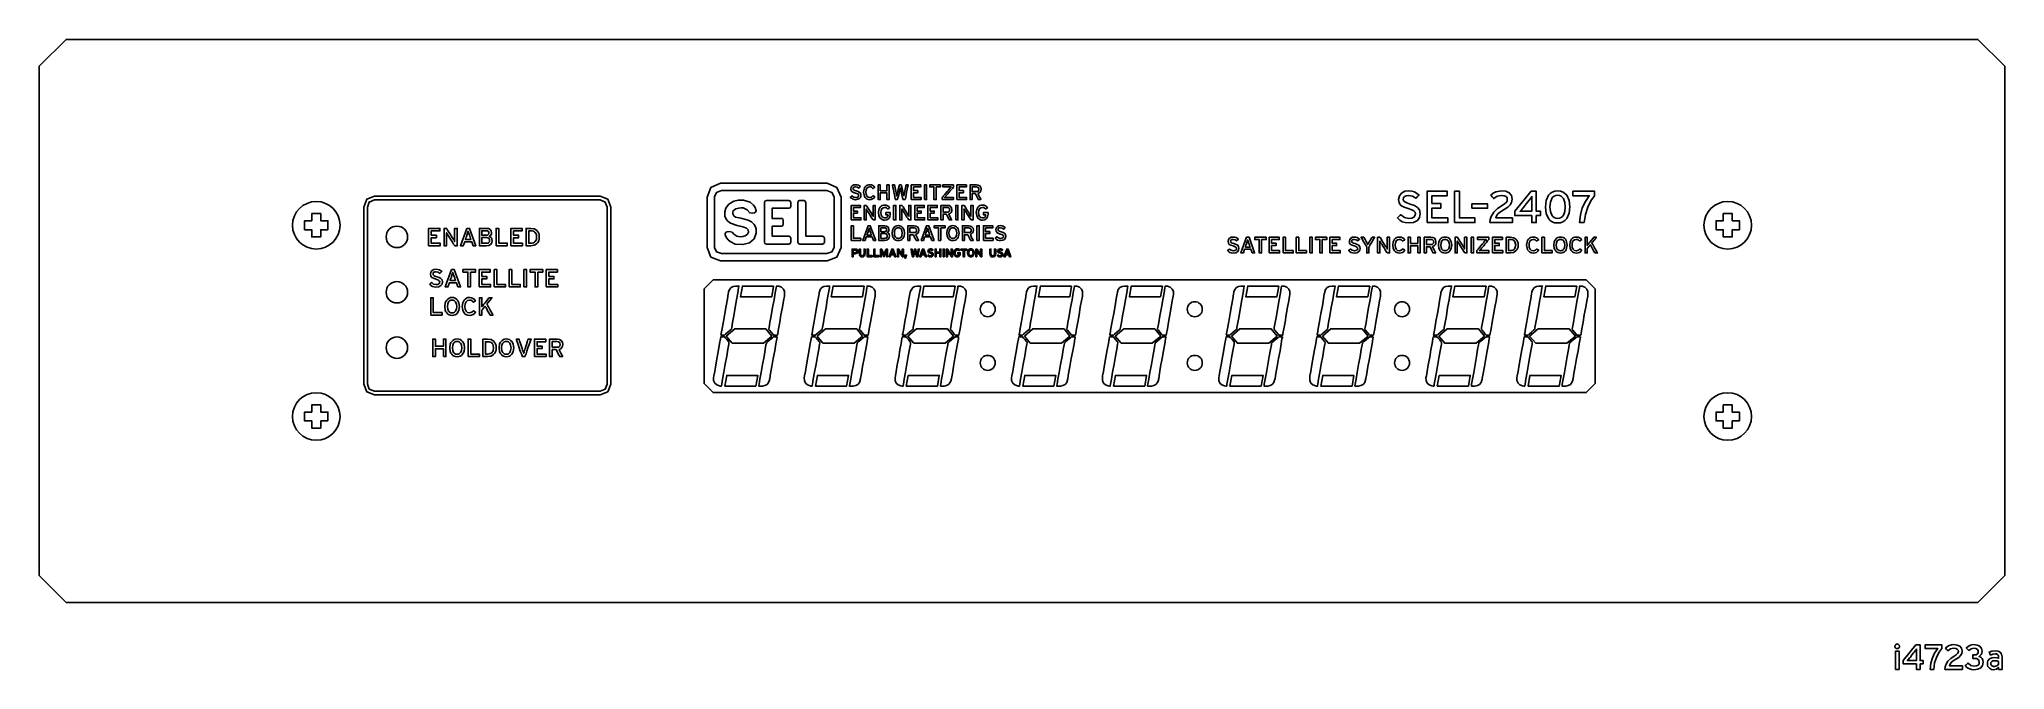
# Model space of a CAD drawing. Extents: x 294.5 to 305.5, y 218.5 to 222.1.
import ezdxf

# ---------------------------------------------------------------- set-up
doc = ezdxf.new("R2010")
doc.units = 0
doc.header["$MEASUREMENT"] = 0
doc.layers.get('0').update_dxf_attribs({"linetype": 'CONTINUOUS'})
doc.layers.add('DWG', color=7, linetype='CONTINUOUS')

msp = doc.modelspace()

# ---------------------------------------------------------------- linework, layer by layer
at = {"color": 7}
for points in [[(305.5, 219.052), (305.35, 218.902), (305.23, 218.902), (304.89, 218.902), (303.678, 218.902), (301.964, 218.902), (300, 218.902), (298.036, 218.902), (296.322, 218.902), (295.11, 218.902), (294.77, 218.902), (294.65, 218.902), (294.5, 219.052), (294.5, 219.175), (294.5, 219.498), (294.5, 220.477), (294.5, 221.457), (294.5, 221.78), (294.5, 221.902), (294.65, 222.052), (294.77, 222.052), (295.11, 222.052), (296.322, 222.052), (298.036, 222.052), (300, 222.052), (301.964, 222.052), (303.678, 222.052), (304.89, 222.052), (305.23, 222.052), (305.35, 222.052), (305.5, 221.902), (305.5, 221.78), (305.5, 221.457), (305.5, 220.477), (305.5, 219.498), (305.5, 219.175), (305.5, 219.052)], [(298.312, 221.247), (298.338, 221.247), (298.405, 221.247), (298.501, 221.247), (298.611, 221.247), (298.721, 221.247), (298.817, 221.247), (298.884, 221.247), (298.91, 221.247), (298.964, 221.224), (298.987, 221.169), (298.987, 221.157), (298.987, 221.125), (298.987, 221.029), (298.987, 220.932), (298.987, 220.9), (298.987, 220.888), (298.964, 220.834), (298.91, 220.812), (298.884, 220.812), (298.817, 220.812), (298.721, 220.812), (298.611, 220.812), (298.501, 220.812), (298.405, 220.812), (298.338, 220.812), (298.312, 220.812), (298.259, 220.834), (298.237, 220.888), (298.237, 220.9), (298.237, 220.932), (298.237, 221.029), (298.237, 221.125), (298.237, 221.157), (298.237, 221.169), (298.259, 221.224), (298.312, 221.247)], [(299.068, 221.155), (299.06, 221.156), (299.052, 221.159), (299.045, 221.163), (299.039, 221.168), (299.041, 221.17), (299.044, 221.173), (299.047, 221.176), (299.048, 221.177), (299.058, 221.17), (299.069, 221.167), (299.077, 221.168), (299.082, 221.17), (299.085, 221.174), (299.086, 221.179), (299.085, 221.183), (299.082, 221.187), (299.076, 221.189), (299.068, 221.192), (299.056, 221.196), (299.048, 221.201), (299.044, 221.207), (299.042, 221.216), (299.044, 221.226), (299.05, 221.233), (299.058, 221.238), (299.069, 221.239), (299.077, 221.238), (299.084, 221.236), (299.096, 221.228), (299.094, 221.227), (299.091, 221.224), (299.088, 221.221), (299.087, 221.219), (299.079, 221.225), (299.068, 221.227), (299.062, 221.226), (299.058, 221.224), (299.055, 221.221), (299.054, 221.217), (299.055, 221.213), (299.058, 221.21), (299.064, 221.207), (299.072, 221.204), (299.083, 221.201), (299.091, 221.196), (299.097, 221.189), (299.098, 221.18), (299.097, 221.17), (299.091, 221.162), (299.082, 221.157), (299.068, 221.155)], [(299.148, 221.155), (299.14, 221.156), (299.133, 221.158), (299.128, 221.162), (299.123, 221.167), (299.119, 221.173), (299.116, 221.18), (299.113, 221.197), (299.116, 221.214), (299.119, 221.221), (299.123, 221.227), (299.128, 221.232), (299.133, 221.236), (299.14, 221.238), (299.148, 221.239), (299.157, 221.238), (299.165, 221.235), (299.171, 221.23), (299.176, 221.224), (299.174, 221.223), (299.17, 221.221), (299.166, 221.218), (299.165, 221.217), (299.158, 221.225), (299.153, 221.226), (299.148, 221.227), (299.138, 221.225), (299.131, 221.219), (299.127, 221.21), (299.126, 221.197), (299.127, 221.185), (299.131, 221.175), (299.138, 221.169), (299.148, 221.167), (299.154, 221.168), (299.158, 221.17), (299.166, 221.178), (299.167, 221.176), (299.171, 221.174), (299.174, 221.172), (299.176, 221.171), (299.171, 221.164), (299.164, 221.159), (299.156, 221.156), (299.148, 221.155)], [(299.346, 221.156), (299.344, 221.156), (299.34, 221.156), (299.336, 221.156), (299.334, 221.156), (299.333, 221.159), (299.332, 221.165), (299.328, 221.183), (299.323, 221.201), (299.322, 221.207), (299.321, 221.209), (299.319, 221.22), (299.316, 221.209), (299.316, 221.207), (299.314, 221.201), (299.31, 221.183), (299.305, 221.165), (299.304, 221.159), (299.303, 221.156), (299.301, 221.156), (299.297, 221.156), (299.293, 221.156), (299.291, 221.156), (299.291, 221.157), (299.29, 221.16), (299.289, 221.169), (299.286, 221.182), (299.283, 221.197), (299.28, 221.212), (299.277, 221.225), (299.275, 221.234), (299.275, 221.237), (299.275, 221.238), (299.276, 221.238), (299.281, 221.238), (299.285, 221.238), (299.287, 221.238), (299.287, 221.236), (299.288, 221.23), (299.292, 221.212), (299.295, 221.194), (299.296, 221.189), (299.297, 221.186), (299.298, 221.176), (299.301, 221.186), (299.301, 221.189), (299.303, 221.194), (299.307, 221.212), (299.312, 221.23), (299.313, 221.236), (299.314, 221.238), (299.315, 221.238), (299.319, 221.238), (299.323, 221.238), (299.324, 221.238), (299.325, 221.236), (299.326, 221.23), (299.331, 221.211), (299.335, 221.193), (299.337, 221.187), (299.337, 221.185), (299.339, 221.176), (299.341, 221.185), (299.341, 221.188), (299.343, 221.194), (299.346, 221.212), (299.349, 221.23), (299.35, 221.236), (299.351, 221.238), (299.353, 221.238), (299.357, 221.238), (299.361, 221.238), (299.363, 221.238), (299.363, 221.237), (299.362, 221.234), (299.36, 221.225), (299.357, 221.212), (299.354, 221.197), (299.351, 221.182), (299.349, 221.169), (299.347, 221.16), (299.346, 221.157), (299.346, 221.156)], [(299.554, 221.156), (299.554, 221.158), (299.554, 221.162), (299.554, 221.166), (299.554, 221.168), (299.556, 221.17), (299.56, 221.176), (299.567, 221.183), (299.574, 221.192), (299.581, 221.201), (299.588, 221.209), (299.592, 221.214), (299.594, 221.216), (299.603, 221.227), (299.595, 221.227), (299.587, 221.227), (299.585, 221.227), (299.582, 221.227), (299.571, 221.227), (299.561, 221.227), (299.558, 221.227), (299.556, 221.227), (299.556, 221.228), (299.556, 221.232), (299.556, 221.236), (299.556, 221.238), (299.559, 221.238), (299.566, 221.238), (299.575, 221.238), (299.586, 221.238), (299.597, 221.238), (299.607, 221.238), (299.613, 221.238), (299.616, 221.238), (299.616, 221.236), (299.616, 221.232), (299.616, 221.228), (299.616, 221.226), (299.614, 221.224), (299.61, 221.218), (299.604, 221.211), (299.596, 221.202), (299.589, 221.193), (299.583, 221.185), (299.578, 221.18), (299.577, 221.178), (299.567, 221.167), (299.575, 221.168), (299.584, 221.168), (299.585, 221.168), (299.589, 221.168), (299.6, 221.168), (299.611, 221.168), (299.615, 221.168), (299.616, 221.168), (299.616, 221.166), (299.616, 221.162), (299.616, 221.158), (299.616, 221.156), (299.613, 221.156), (299.606, 221.156), (299.596, 221.156), (299.585, 221.156), (299.574, 221.156), (299.564, 221.156), (299.557, 221.156), (299.554, 221.156)], [(299.753, 221.19), (299.754, 221.188), (299.755, 221.185), (299.761, 221.173), (299.767, 221.162), (299.769, 221.158), (299.769, 221.156), (299.767, 221.156), (299.762, 221.156), (299.758, 221.156), (299.755, 221.156), (299.755, 221.158), (299.753, 221.162), (299.747, 221.173), (299.742, 221.184), (299.74, 221.187), (299.739, 221.189), (299.736, 221.189), (299.73, 221.189), (299.724, 221.189), (299.721, 221.189), (299.721, 221.187), (299.721, 221.184), (299.721, 221.173), (299.721, 221.162), (299.721, 221.158), (299.721, 221.156), (299.719, 221.156), (299.715, 221.156), (299.711, 221.156), (299.709, 221.156), (299.709, 221.157), (299.709, 221.16), (299.709, 221.169), (299.709, 221.182), (299.709, 221.197), (299.709, 221.212), (299.709, 221.225), (299.709, 221.234), (299.709, 221.237), (299.709, 221.238), (299.71, 221.238), (299.714, 221.238), (299.727, 221.238), (299.739, 221.238), (299.743, 221.238), (299.745, 221.238), (299.755, 221.236), (299.763, 221.232), (299.769, 221.224), (299.771, 221.213), (299.769, 221.205), (299.766, 221.198), (299.76, 221.193), (299.753, 221.19)], [(299.745, 221.226), (299.743, 221.226), (299.741, 221.226), (299.733, 221.226), (299.724, 221.226), (299.722, 221.226), (299.721, 221.226), (299.721, 221.225), (299.721, 221.222), (299.721, 221.213), (299.721, 221.204), (299.721, 221.201), (299.721, 221.2), (299.722, 221.2), (299.724, 221.2), (299.733, 221.2), (299.741, 221.2), (299.743, 221.2), (299.745, 221.2), (299.75, 221.201), (299.755, 221.203), (299.757, 221.207), (299.758, 221.21), (299.758, 221.213), (299.757, 221.219), (299.755, 221.223), (299.75, 221.225), (299.745, 221.226)], [(296.376, 221.174), (296.333, 221.157), (296.316, 221.114), (296.316, 221.072), (296.316, 220.959), (296.316, 220.619), (296.316, 220.278), (296.316, 220.166), (296.316, 220.123), (296.333, 220.08), (296.376, 220.063), (296.39, 220.063), (296.43, 220.063), (296.573, 220.063), (296.775, 220.063), (297.007, 220.063), (297.239, 220.063), (297.441, 220.063), (297.584, 220.063), (297.624, 220.063), (297.639, 220.063), (297.681, 220.08), (297.699, 220.123), (297.699, 220.166), (297.699, 220.278), (297.699, 220.619), (297.699, 220.959), (297.699, 221.072), (297.699, 221.114), (297.681, 221.157), (297.639, 221.174), (297.624, 221.174), (297.584, 221.174), (297.441, 221.174), (297.239, 221.174), (297.007, 221.174), (296.775, 221.174), (296.573, 221.174), (296.43, 221.174), (296.39, 221.174), (296.376, 221.174)], [(296.336, 220.123), (296.336, 220.166), (296.336, 220.278), (296.336, 220.437), (296.336, 220.619), (296.336, 220.8), (296.336, 220.959), (296.336, 221.072), (296.336, 221.114), (296.347, 221.142), (296.376, 221.154), (296.39, 221.154), (296.43, 221.154), (296.573, 221.154), (296.775, 221.154), (297.007, 221.154), (297.239, 221.154), (297.441, 221.154), (297.584, 221.154), (297.624, 221.154), (297.639, 221.154), (297.667, 221.142), (297.679, 221.114), (297.679, 221.072), (297.679, 220.959), (297.679, 220.8), (297.679, 220.619), (297.679, 220.437), (297.679, 220.278), (297.679, 220.166), (297.679, 220.123), (297.667, 220.095), (297.639, 220.083), (297.624, 220.083), (297.584, 220.083), (297.441, 220.083), (297.239, 220.083), (297.007, 220.083), (296.775, 220.083), (296.573, 220.083), (296.43, 220.083), (296.39, 220.083), (296.376, 220.083), (296.347, 220.095), (296.336, 220.123)], [(298.318, 221.207), (298.29, 221.196), (298.278, 221.171), (298.278, 221.159), (298.278, 221.127), (298.278, 221.03), (298.278, 220.933), (298.278, 220.9), (298.278, 220.888), (298.29, 220.864), (298.318, 220.853), (298.324, 220.853), (298.343, 220.853), (298.41, 220.853), (298.504, 220.853), (298.612, 220.853), (298.72, 220.853), (298.815, 220.853), (298.881, 220.853), (298.9, 220.853), (298.907, 220.853), (298.936, 220.864), (298.948, 220.888), (298.948, 220.9), (298.948, 220.933), (298.948, 221.03), (298.948, 221.127), (298.948, 221.159), (298.948, 221.171), (298.936, 221.196), (298.907, 221.207), (298.9, 221.207), (298.881, 221.207), (298.815, 221.207), (298.72, 221.207), (298.612, 221.207), (298.504, 221.207), (298.41, 221.207), (298.343, 221.207), (298.324, 221.207), (298.318, 221.207)], [(298.378, 220.974), (298.361, 220.977), (298.348, 220.975), (298.342, 220.971), (298.339, 220.966), (298.339, 220.957), (298.348, 220.94), (298.355, 220.931), (298.367, 220.921), (298.395, 220.907), (298.438, 220.904), (298.474, 220.914), (298.5, 220.936), (298.513, 220.967), (298.513, 220.99), (298.509, 221.004), (298.501, 221.017), (298.486, 221.031), (298.468, 221.041), (298.426, 221.051), (298.396, 221.058), (298.387, 221.065), (298.381, 221.075), (298.381, 221.084), (298.384, 221.093), (298.399, 221.103), (298.415, 221.108), (298.429, 221.109), (298.439, 221.109), (298.461, 221.098), (298.476, 221.081), (298.492, 221.08), (298.502, 221.081), (298.509, 221.086), (298.513, 221.093), (298.507, 221.112), (298.497, 221.125), (298.478, 221.141), (298.442, 221.152), (298.411, 221.152), (298.388, 221.146), (298.36, 221.13), (298.351, 221.121), (298.342, 221.107), (298.336, 221.087), (298.337, 221.063), (298.344, 221.046), (298.353, 221.035), (298.368, 221.024), (298.406, 221.011), (298.42, 221.007), (298.423, 221.007), (298.422, 221.007), (298.438, 221.004), (298.458, 220.996), (298.468, 220.986), (298.47, 220.973), (298.464, 220.963), (298.45, 220.952), (298.438, 220.949), (298.422, 220.948), (298.404, 220.951), (298.388, 220.962), (298.378, 220.974)], [(298.558, 221.122), (298.558, 221.122), (298.558, 221.139), (298.561, 221.147), (298.57, 221.151), (298.575, 221.151), (298.589, 221.151), (298.632, 221.151), (298.675, 221.151), (298.689, 221.151), (298.695, 221.151), (298.703, 221.147), (298.706, 221.139), (298.706, 221.117), (298.703, 221.11), (298.695, 221.107), (298.691, 221.107), (298.68, 221.107), (298.648, 221.107), (298.615, 221.107), (298.605, 221.107), (298.601, 221.107), (298.601, 221.098), (298.601, 221.078), (298.601, 221.059), (298.601, 221.05), (298.609, 221.05), (298.628, 221.05), (298.647, 221.05), (298.656, 221.05), (298.662, 221.047), (298.664, 221.04), (298.664, 221.019), (298.662, 221.01), (298.656, 221.006), (298.647, 221.006), (298.628, 221.006), (298.609, 221.006), (298.601, 221.006), (298.601, 220.998), (298.601, 220.978), (298.601, 220.959), (298.601, 220.951), (298.605, 220.951), (298.615, 220.951), (298.648, 220.951), (298.68, 220.951), (298.691, 220.951), (298.695, 220.951), (298.703, 220.947), (298.706, 220.939), (298.706, 220.918), (298.703, 220.91), (298.695, 220.907), (298.689, 220.907), (298.675, 220.907), (298.632, 220.907), (298.589, 220.907), (298.575, 220.907), (298.57, 220.907), (298.561, 220.91), (298.558, 220.918), (298.558, 220.927), (298.558, 220.95), (298.558, 220.982), (298.558, 221.02), (298.558, 221.058), (298.558, 221.09), (298.558, 221.113), (298.558, 221.122)], [(298.745, 220.918), (298.749, 220.91), (298.756, 220.907), (298.762, 220.907), (298.776, 220.907), (298.82, 220.907), (298.864, 220.907), (298.878, 220.907), (298.883, 220.907), (298.89, 220.91), (298.894, 220.918), (298.894, 220.939), (298.89, 220.947), (298.883, 220.951), (298.879, 220.951), (298.869, 220.951), (298.837, 220.951), (298.805, 220.951), (298.794, 220.951), (298.79, 220.951), (298.79, 220.959), (298.79, 220.98), (298.79, 221.01), (298.79, 221.044), (298.79, 221.079), (298.79, 221.109), (298.79, 221.13), (298.79, 221.138), (298.787, 221.147), (298.781, 221.151), (298.777, 221.151), (298.768, 221.151), (298.759, 221.151), (298.755, 221.151), (298.748, 221.147), (298.745, 221.138), (298.745, 221.129), (298.745, 221.107), (298.745, 221.075), (298.745, 221.038), (298.745, 221.002), (298.745, 220.97), (298.745, 220.948), (298.745, 220.939), (298.745, 220.918)], [(299.167, 221.042), (299.165, 221.044), (299.162, 221.05), (299.156, 221.058), (299.151, 221.067), (299.145, 221.077), (299.139, 221.085), (299.136, 221.091), (299.134, 221.093), (299.128, 221.103), (299.128, 221.099), (299.128, 221.094), (299.128, 221.084), (299.128, 221.082), (299.128, 221.077), (299.128, 221.063), (299.128, 221.048), (299.128, 221.044), (299.128, 221.042), (299.127, 221.042), (299.122, 221.042), (299.118, 221.042), (299.117, 221.042), (299.117, 221.043), (299.117, 221.045), (299.117, 221.055), (299.117, 221.068), (299.117, 221.083), (299.117, 221.098), (299.117, 221.111), (299.117, 221.12), (299.117, 221.122), (299.117, 221.123), (299.118, 221.123), (299.123, 221.123), (299.127, 221.123), (299.129, 221.123), (299.13, 221.121), (299.134, 221.115), (299.144, 221.098), (299.155, 221.081), (299.159, 221.076), (299.16, 221.073), (299.167, 221.062), (299.167, 221.066), (299.167, 221.071), (299.167, 221.081), (299.167, 221.083), (299.167, 221.088), (299.167, 221.102), (299.167, 221.117), (299.167, 221.121), (299.167, 221.123), (299.168, 221.123), (299.172, 221.123), (299.177, 221.123), (299.178, 221.123), (299.178, 221.122), (299.178, 221.12), (299.178, 221.111), (299.178, 221.098), (299.178, 221.083), (299.178, 221.068), (299.178, 221.055), (299.178, 221.045), (299.178, 221.043), (299.178, 221.042), (299.177, 221.042), (299.173, 221.042), (299.169, 221.042), (299.167, 221.042)], [(299.231, 221.041), (299.224, 221.041), (299.217, 221.044), (299.211, 221.047), (299.206, 221.052), (299.202, 221.058), (299.199, 221.066), (299.197, 221.083), (299.199, 221.1), (299.202, 221.107), (299.206, 221.113), (299.211, 221.118), (299.217, 221.122), (299.224, 221.124), (299.231, 221.125), (299.24, 221.124), (299.248, 221.121), (299.254, 221.116), (299.259, 221.109), (299.257, 221.108), (299.254, 221.106), (299.25, 221.104), (299.248, 221.103), (299.241, 221.11), (299.237, 221.112), (299.231, 221.112), (299.222, 221.11), (299.215, 221.104), (299.211, 221.095), (299.209, 221.083), (299.211, 221.07), (299.215, 221.061), (299.222, 221.055), (299.231, 221.053), (299.24, 221.054), (299.245, 221.058), (299.249, 221.064), (299.25, 221.071), (299.25, 221.071), (299.248, 221.071), (299.243, 221.071), (299.239, 221.071), (299.237, 221.071), (299.237, 221.073), (299.237, 221.077), (299.237, 221.081), (299.237, 221.083), (299.238, 221.083), (299.241, 221.083), (299.249, 221.083), (299.258, 221.083), (299.261, 221.083), (299.262, 221.083), (299.262, 221.082), (299.262, 221.078), (299.262, 221.075), (299.262, 221.074), (299.26, 221.06), (299.254, 221.049), (299.244, 221.043), (299.231, 221.041)], [(299.367, 221.042), (299.365, 221.044), (299.362, 221.05), (299.356, 221.058), (299.35, 221.067), (299.345, 221.077), (299.339, 221.085), (299.336, 221.091), (299.334, 221.093), (299.328, 221.103), (299.328, 221.099), (299.328, 221.094), (299.328, 221.084), (299.328, 221.082), (299.328, 221.077), (299.328, 221.063), (299.328, 221.048), (299.328, 221.044), (299.328, 221.042), (299.326, 221.042), (299.322, 221.042), (299.318, 221.042), (299.316, 221.042), (299.316, 221.043), (299.316, 221.045), (299.316, 221.055), (299.316, 221.068), (299.316, 221.083), (299.316, 221.098), (299.316, 221.111), (299.316, 221.12), (299.316, 221.122), (299.316, 221.123), (299.318, 221.123), (299.323, 221.123), (299.327, 221.123), (299.329, 221.123), (299.33, 221.121), (299.334, 221.115), (299.344, 221.098), (299.355, 221.081), (299.358, 221.076), (299.36, 221.073), (299.367, 221.062), (299.367, 221.066), (299.367, 221.071), (299.366, 221.081), (299.366, 221.083), (299.366, 221.088), (299.366, 221.102), (299.366, 221.117), (299.366, 221.121), (299.366, 221.123), (299.368, 221.123), (299.372, 221.123), (299.376, 221.123), (299.378, 221.123), (299.378, 221.122), (299.378, 221.12), (299.378, 221.111), (299.378, 221.098), (299.378, 221.083), (299.378, 221.068), (299.378, 221.055), (299.378, 221.045), (299.378, 221.043), (299.378, 221.042), (299.376, 221.042), (299.373, 221.042), (299.369, 221.042), (299.367, 221.042)], [(299.59, 221.075), (299.591, 221.074), (299.593, 221.07), (299.598, 221.058), (299.604, 221.047), (299.606, 221.043), (299.607, 221.042), (299.605, 221.042), (299.6, 221.042), (299.595, 221.042), (299.593, 221.042), (299.592, 221.043), (299.59, 221.047), (299.585, 221.058), (299.579, 221.069), (299.577, 221.073), (299.576, 221.074), (299.574, 221.074), (299.567, 221.074), (299.561, 221.074), (299.558, 221.074), (299.558, 221.073), (299.558, 221.069), (299.558, 221.058), (299.558, 221.047), (299.558, 221.043), (299.558, 221.042), (299.556, 221.042), (299.552, 221.042), (299.548, 221.042), (299.546, 221.042), (299.546, 221.043), (299.546, 221.045), (299.546, 221.055), (299.546, 221.068), (299.546, 221.083), (299.546, 221.098), (299.546, 221.111), (299.546, 221.12), (299.546, 221.122), (299.546, 221.123), (299.548, 221.123), (299.552, 221.123), (299.564, 221.123), (299.576, 221.123), (299.58, 221.123), (299.582, 221.123), (299.592, 221.122), (299.6, 221.117), (299.606, 221.11), (299.608, 221.099), (299.607, 221.09), (299.603, 221.083), (299.598, 221.078), (299.59, 221.075)], [(299.582, 221.112), (299.581, 221.112), (299.578, 221.112), (299.57, 221.112), (299.562, 221.112), (299.559, 221.112), (299.558, 221.112), (299.558, 221.111), (299.558, 221.108), (299.558, 221.099), (299.558, 221.09), (299.558, 221.087), (299.558, 221.086), (299.559, 221.086), (299.562, 221.086), (299.57, 221.086), (299.578, 221.086), (299.581, 221.086), (299.582, 221.086), (299.587, 221.086), (299.592, 221.089), (299.595, 221.093), (299.595, 221.095), (299.596, 221.098), (299.595, 221.104), (299.592, 221.108), (299.587, 221.111), (299.582, 221.112)], [(299.714, 221.042), (299.713, 221.044), (299.709, 221.05), (299.704, 221.058), (299.698, 221.067), (299.692, 221.077), (299.687, 221.085), (299.683, 221.091), (299.682, 221.093), (299.675, 221.103), (299.676, 221.099), (299.676, 221.094), (299.676, 221.084), (299.676, 221.082), (299.676, 221.077), (299.676, 221.063), (299.676, 221.048), (299.676, 221.044), (299.676, 221.042), (299.674, 221.042), (299.67, 221.042), (299.666, 221.042), (299.664, 221.042), (299.664, 221.043), (299.664, 221.045), (299.664, 221.055), (299.664, 221.068), (299.664, 221.083), (299.664, 221.098), (299.664, 221.111), (299.664, 221.12), (299.664, 221.122), (299.664, 221.123), (299.666, 221.123), (299.67, 221.123), (299.674, 221.123), (299.676, 221.123), (299.678, 221.121), (299.681, 221.115), (299.692, 221.098), (299.702, 221.081), (299.706, 221.076), (299.707, 221.073), (299.714, 221.062), (299.714, 221.066), (299.714, 221.071), (299.714, 221.081), (299.714, 221.083), (299.714, 221.088), (299.714, 221.102), (299.714, 221.117), (299.714, 221.121), (299.714, 221.123), (299.716, 221.123), (299.72, 221.123), (299.724, 221.123), (299.726, 221.123), (299.726, 221.122), (299.726, 221.12), (299.726, 221.111), (299.726, 221.098), (299.726, 221.083), (299.726, 221.068), (299.726, 221.055), (299.726, 221.045), (299.726, 221.043), (299.726, 221.042), (299.724, 221.042), (299.72, 221.042), (299.716, 221.042), (299.714, 221.042)], [(299.779, 221.041), (299.771, 221.041), (299.764, 221.044), (299.758, 221.047), (299.753, 221.052), (299.75, 221.058), (299.747, 221.066), (299.744, 221.083), (299.747, 221.1), (299.75, 221.107), (299.753, 221.113), (299.758, 221.118), (299.764, 221.122), (299.771, 221.124), (299.779, 221.125), (299.788, 221.124), (299.795, 221.121), (299.801, 221.116), (299.806, 221.109), (299.805, 221.108), (299.801, 221.106), (299.797, 221.104), (299.796, 221.103), (299.789, 221.11), (299.784, 221.112), (299.779, 221.112), (299.769, 221.11), (299.762, 221.104), (299.758, 221.095), (299.757, 221.083), (299.758, 221.07), (299.762, 221.061), (299.769, 221.055), (299.779, 221.053), (299.787, 221.054), (299.793, 221.058), (299.796, 221.064), (299.797, 221.071), (299.797, 221.071), (299.795, 221.071), (299.79, 221.071), (299.786, 221.071), (299.784, 221.071), (299.784, 221.073), (299.784, 221.077), (299.784, 221.081), (299.784, 221.083), (299.785, 221.083), (299.788, 221.083), (299.797, 221.083), (299.806, 221.083), (299.808, 221.083), (299.81, 221.083), (299.81, 221.082), (299.81, 221.078), (299.81, 221.075), (299.81, 221.074), (299.807, 221.06), (299.801, 221.049), (299.791, 221.043), (299.779, 221.041)], [(302.163, 221.025), (302.145, 221.027), (302.128, 221.032), (302.114, 221.041), (302.101, 221.053), (302.104, 221.056), (302.111, 221.062), (302.117, 221.068), (302.12, 221.071), (302.141, 221.056), (302.165, 221.05), (302.182, 221.052), (302.193, 221.057), (302.199, 221.065), (302.202, 221.076), (302.2, 221.085), (302.193, 221.092), (302.181, 221.099), (302.162, 221.105), (302.138, 221.113), (302.121, 221.123), (302.111, 221.137), (302.107, 221.156), (302.112, 221.177), (302.124, 221.192), (302.143, 221.202), (302.165, 221.205), (302.182, 221.203), (302.197, 221.199), (302.222, 221.181), (302.219, 221.178), (302.213, 221.172), (302.207, 221.165), (302.204, 221.163), (302.186, 221.175), (302.163, 221.179), (302.15, 221.177), (302.141, 221.173), (302.136, 221.166), (302.134, 221.157), (302.136, 221.149), (302.142, 221.143), (302.153, 221.137), (302.172, 221.13), (302.196, 221.122), (302.213, 221.112), (302.224, 221.098), (302.228, 221.077), (302.224, 221.056), (302.213, 221.039), (302.192, 221.028), (302.163, 221.025)], [(302.619, 221.027), (302.621, 221.045), (302.626, 221.061), (302.641, 221.086), (302.662, 221.106), (302.687, 221.122), (302.701, 221.131), (302.71, 221.139), (302.715, 221.147), (302.716, 221.156), (302.715, 221.165), (302.709, 221.173), (302.698, 221.177), (302.683, 221.179), (302.66, 221.174), (302.64, 221.161), (302.638, 221.164), (302.632, 221.171), (302.626, 221.178), (302.624, 221.181), (302.637, 221.191), (302.651, 221.199), (302.684, 221.205), (302.708, 221.202), (302.727, 221.193), (302.739, 221.179), (302.743, 221.157), (302.74, 221.14), (302.732, 221.126), (302.719, 221.113), (302.699, 221.101), (302.678, 221.087), (302.664, 221.076), (302.656, 221.065), (302.652, 221.053), (302.656, 221.053), (302.666, 221.053), (302.698, 221.053), (302.73, 221.053), (302.741, 221.053), (302.745, 221.053), (302.745, 221.049), (302.745, 221.04), (302.745, 221.031), (302.745, 221.027), (302.739, 221.027), (302.725, 221.027), (302.682, 221.027), (302.639, 221.027), (302.624, 221.027), (302.619, 221.027)], [(302.838, 221.152), (302.837, 221.15), (302.833, 221.145), (302.821, 221.131), (302.81, 221.116), (302.806, 221.111), (302.804, 221.109), (302.795, 221.098), (302.788, 221.09), (302.793, 221.09), (302.801, 221.09), (302.816, 221.09), (302.818, 221.09), (302.822, 221.09), (302.835, 221.09), (302.847, 221.09), (302.851, 221.09), (302.853, 221.09), (302.853, 221.092), (302.853, 221.098), (302.853, 221.115), (302.853, 221.133), (302.853, 221.139), (302.853, 221.141), (302.853, 221.158), (302.854, 221.166), (302.854, 221.173), (302.847, 221.163), (302.838, 221.152)], [(302.997, 221.025), (302.981, 221.026), (302.967, 221.031), (302.956, 221.039), (302.946, 221.05), (302.933, 221.078), (302.929, 221.114), (302.933, 221.151), (302.946, 221.18), (302.956, 221.19), (302.968, 221.198), (302.982, 221.203), (302.998, 221.205), (303.014, 221.203), (303.028, 221.198), (303.039, 221.19), (303.049, 221.18), (303.062, 221.151), (303.066, 221.115), (303.062, 221.079), (303.049, 221.05), (303.039, 221.039), (303.027, 221.031), (303.013, 221.026), (302.997, 221.025)], [(302.997, 221.18), (302.987, 221.178), (302.978, 221.175), (302.97, 221.169), (302.965, 221.161), (302.957, 221.141), (302.955, 221.115), (302.958, 221.089), (302.965, 221.069), (302.971, 221.061), (302.978, 221.055), (302.987, 221.051), (302.998, 221.05), (303.008, 221.051), (303.017, 221.055), (303.025, 221.061), (303.03, 221.068), (303.038, 221.089), (303.04, 221.114), (303.038, 221.14), (303.03, 221.161), (303.024, 221.169), (303.017, 221.175), (303.008, 221.178), (302.997, 221.18)], [(303.147, 221.027), (303.143, 221.027), (303.134, 221.027), (303.125, 221.027), (303.121, 221.027), (303.125, 221.07), (303.136, 221.109), (303.153, 221.144), (303.175, 221.177), (303.171, 221.177), (303.161, 221.177), (303.129, 221.177), (303.098, 221.177), (303.087, 221.177), (303.083, 221.177), (303.083, 221.181), (303.083, 221.19), (303.083, 221.198), (303.083, 221.202), (303.089, 221.202), (303.102, 221.202), (303.144, 221.202), (303.186, 221.202), (303.2, 221.202), (303.205, 221.202), (303.205, 221.198), (303.205, 221.189), (303.205, 221.18), (303.205, 221.176), (303.184, 221.148), (303.166, 221.114), (303.153, 221.073), (303.147, 221.027)], [(296.825, 220.897), (296.823, 220.9), (296.819, 220.907), (296.812, 220.917), (296.805, 220.928), (296.798, 220.939), (296.792, 220.949), (296.787, 220.956), (296.786, 220.958), (296.779, 220.97), (296.779, 220.966), (296.779, 220.96), (296.779, 220.948), (296.779, 220.945), (296.779, 220.94), (296.779, 220.923), (296.779, 220.905), (296.779, 220.9), (296.779, 220.897), (296.777, 220.897), (296.772, 220.897), (296.767, 220.897), (296.765, 220.897), (296.765, 220.899), (296.765, 220.902), (296.765, 220.913), (296.765, 220.928), (296.765, 220.946), (296.765, 220.964), (296.765, 220.979), (296.765, 220.99), (296.765, 220.993), (296.765, 220.994), (296.767, 220.994), (296.772, 220.994), (296.777, 220.994), (296.78, 220.994), (296.781, 220.992), (296.785, 220.985), (296.798, 220.965), (296.811, 220.944), (296.815, 220.938), (296.816, 220.935), (296.821, 220.928), (296.824, 220.921), (296.824, 220.926), (296.824, 220.932), (296.824, 220.944), (296.824, 220.946), (296.824, 220.952), (296.824, 220.969), (296.824, 220.987), (296.824, 220.992), (296.824, 220.994), (296.827, 220.994), (296.831, 220.994), (296.836, 220.994), (296.839, 220.994), (296.839, 220.993), (296.839, 220.99), (296.839, 220.979), (296.839, 220.964), (296.839, 220.946), (296.839, 220.928), (296.839, 220.913), (296.839, 220.902), (296.839, 220.899), (296.839, 220.897), (296.836, 220.897), (296.832, 220.897), (296.827, 220.897), (296.825, 220.897)], [(297.001, 220.897), (297, 220.897), (296.995, 220.897), (296.982, 220.897), (296.969, 220.897), (296.964, 220.897), (296.963, 220.897), (296.963, 220.899), (296.963, 220.902), (296.963, 220.913), (296.963, 220.928), (296.963, 220.946), (296.963, 220.964), (296.963, 220.979), (296.963, 220.99), (296.963, 220.993), (296.963, 220.994), (296.964, 220.994), (296.969, 220.994), (296.983, 220.994), (296.996, 220.994), (297.001, 220.994), (297.003, 220.994), (297.014, 220.993), (297.023, 220.988), (297.029, 220.98), (297.031, 220.969), (297.03, 220.963), (297.027, 220.957), (297.018, 220.95), (297.024, 220.947), (297.029, 220.943), (297.033, 220.936), (297.035, 220.927), (297.032, 220.914), (297.026, 220.905), (297.015, 220.899), (297.001, 220.897)], [(297.251, 220.897), (297.25, 220.897), (297.247, 220.897), (297.238, 220.897), (297.229, 220.897), (297.226, 220.897), (297.224, 220.897), (297.224, 220.899), (297.224, 220.902), (297.224, 220.913), (297.224, 220.928), (297.224, 220.946), (297.224, 220.964), (297.224, 220.979), (297.224, 220.99), (297.224, 220.993), (297.224, 220.994), (297.226, 220.994), (297.229, 220.994), (297.238, 220.994), (297.247, 220.994), (297.25, 220.994), (297.251, 220.994), (297.269, 220.992), (297.277, 220.988), (297.284, 220.983), (297.29, 220.976), (297.295, 220.968), (297.297, 220.958), (297.298, 220.946), (297.297, 220.934), (297.295, 220.924), (297.29, 220.916), (297.284, 220.909), (297.277, 220.904), (297.269, 220.9), (297.251, 220.897)], [(299.151, 220.976), (299.147, 220.986), (299.146, 220.991), (299.145, 220.995), (299.144, 220.991), (299.142, 220.986), (299.139, 220.976), (299.138, 220.975), (299.138, 220.973), (299.135, 220.967), (299.133, 220.96), (299.132, 220.958), (299.132, 220.957), (299.133, 220.957), (299.136, 220.957), (299.145, 220.957), (299.153, 220.957), (299.156, 220.957), (299.157, 220.957), (299.157, 220.958), (299.156, 220.96), (299.154, 220.967), (299.152, 220.973), (299.151, 220.975), (299.151, 220.976)], [(299.23, 220.927), (299.229, 220.927), (299.225, 220.927), (299.214, 220.927), (299.203, 220.927), (299.199, 220.927), (299.198, 220.927), (299.198, 220.928), (299.198, 220.931), (299.198, 220.94), (299.198, 220.953), (299.198, 220.968), (299.198, 220.983), (299.198, 220.996), (299.198, 221.005), (299.198, 221.008), (299.198, 221.009), (299.2, 221.009), (299.203, 221.009), (299.215, 221.009), (299.226, 221.009), (299.23, 221.009), (299.232, 221.009), (299.241, 221.007), (299.249, 221.003), (299.253, 220.997), (299.255, 220.988), (299.254, 220.982), (299.252, 220.977), (299.245, 220.971), (299.25, 220.969), (299.254, 220.965), (299.257, 220.96), (299.258, 220.952), (299.257, 220.941), (299.251, 220.934), (299.242, 220.929), (299.23, 220.927)], [(299.231, 220.997), (299.231, 220.997), (299.228, 220.997), (299.221, 220.997), (299.213, 220.997), (299.211, 220.997), (299.21, 220.997), (299.21, 220.997), (299.21, 220.994), (299.21, 220.987), (299.21, 220.98), (299.21, 220.977), (299.21, 220.976), (299.211, 220.976), (299.213, 220.976), (299.221, 220.976), (299.228, 220.976), (299.231, 220.976), (299.231, 220.976), (299.234, 220.977), (299.237, 220.977), (299.24, 220.98), (299.242, 220.983), (299.243, 220.987), (299.242, 220.991), (299.24, 220.994), (299.237, 220.997), (299.234, 220.997), (299.231, 220.997)], [(299.308, 220.926), (299.3, 220.927), (299.293, 220.929), (299.287, 220.933), (299.282, 220.938), (299.279, 220.944), (299.276, 220.951), (299.273, 220.968), (299.276, 220.985), (299.279, 220.992), (299.282, 220.998), (299.287, 221.003), (299.293, 221.007), (299.3, 221.009), (299.308, 221.01), (299.315, 221.009), (299.322, 221.007), (299.328, 221.003), (299.333, 220.998), (299.337, 220.992), (299.34, 220.985), (299.342, 220.968), (299.34, 220.951), (299.337, 220.944), (299.333, 220.938), (299.328, 220.933), (299.322, 220.929), (299.315, 220.927), (299.308, 220.926)], [(299.308, 220.998), (299.303, 220.997), (299.298, 220.996), (299.294, 220.993), (299.291, 220.99), (299.289, 220.985), (299.287, 220.98), (299.286, 220.968), (299.287, 220.956), (299.289, 220.95), (299.291, 220.946), (299.294, 220.943), (299.298, 220.94), (299.303, 220.939), (299.308, 220.938), (299.313, 220.939), (299.317, 220.94), (299.321, 220.943), (299.324, 220.946), (299.327, 220.95), (299.328, 220.956), (299.33, 220.968), (299.328, 220.98), (299.327, 220.985), (299.324, 220.99), (299.321, 220.993), (299.317, 220.996), (299.313, 220.997), (299.308, 220.998)], [(299.405, 220.96), (299.405, 220.959), (299.407, 220.955), (299.413, 220.944), (299.419, 220.932), (299.421, 220.929), (299.421, 220.927), (299.419, 220.927), (299.414, 220.927), (299.409, 220.927), (299.407, 220.927), (299.407, 220.929), (299.405, 220.932), (299.399, 220.943), (299.394, 220.954), (299.392, 220.958), (299.391, 220.959), (299.388, 220.959), (299.382, 220.959), (299.376, 220.959), (299.373, 220.959), (299.373, 220.958), (299.373, 220.954), (299.373, 220.943), (299.373, 220.932), (299.373, 220.929), (299.373, 220.927), (299.371, 220.927), (299.367, 220.927), (299.363, 220.927), (299.361, 220.927), (299.361, 220.928), (299.361, 220.931), (299.361, 220.94), (299.361, 220.953), (299.361, 220.968), (299.361, 220.983), (299.361, 220.996), (299.361, 221.005), (299.361, 221.008), (299.361, 221.009), (299.362, 221.009), (299.366, 221.009), (299.379, 221.009), (299.391, 221.009), (299.395, 221.009), (299.396, 221.009), (299.406, 221.007), (299.415, 221.003), (299.42, 220.995), (299.423, 220.984), (299.421, 220.975), (299.418, 220.969), (299.412, 220.964), (299.405, 220.96)], [(299.396, 220.997), (299.395, 220.997), (299.393, 220.997), (299.385, 220.997), (299.376, 220.997), (299.374, 220.997), (299.373, 220.997), (299.373, 220.996), (299.373, 220.993), (299.373, 220.984), (299.373, 220.975), (299.373, 220.972), (299.373, 220.971), (299.374, 220.971), (299.376, 220.971), (299.385, 220.971), (299.393, 220.971), (299.395, 220.971), (299.396, 220.971), (299.402, 220.972), (299.406, 220.974), (299.409, 220.978), (299.41, 220.981), (299.41, 220.984), (299.409, 220.99), (299.406, 220.994), (299.402, 220.996), (299.396, 220.997)], [(299.477, 220.976), (299.474, 220.986), (299.472, 220.991), (299.471, 220.995), (299.47, 220.991), (299.469, 220.986), (299.465, 220.976), (299.465, 220.975), (299.464, 220.973), (299.462, 220.967), (299.46, 220.96), (299.459, 220.958), (299.459, 220.957), (299.46, 220.957), (299.463, 220.957), (299.471, 220.957), (299.48, 220.957), (299.483, 220.957), (299.484, 220.957), (299.484, 220.958), (299.483, 220.96), (299.481, 220.967), (299.479, 220.973), (299.478, 220.975), (299.477, 220.976)], [(299.613, 220.926), (299.605, 220.927), (299.599, 220.929), (299.593, 220.933), (299.588, 220.938), (299.584, 220.944), (299.581, 220.951), (299.579, 220.968), (299.581, 220.985), (299.584, 220.992), (299.588, 220.998), (299.593, 221.003), (299.599, 221.007), (299.605, 221.009), (299.613, 221.01), (299.621, 221.009), (299.627, 221.007), (299.633, 221.003), (299.638, 220.998), (299.642, 220.992), (299.645, 220.985), (299.648, 220.968), (299.645, 220.951), (299.642, 220.944), (299.638, 220.938), (299.633, 220.933), (299.627, 220.929), (299.621, 220.927), (299.613, 220.926)], [(299.613, 220.998), (299.608, 220.997), (299.603, 220.996), (299.6, 220.993), (299.597, 220.99), (299.594, 220.985), (299.592, 220.98), (299.591, 220.968), (299.592, 220.956), (299.594, 220.95), (299.597, 220.946), (299.6, 220.943), (299.603, 220.94), (299.608, 220.939), (299.613, 220.938), (299.618, 220.939), (299.622, 220.94), (299.626, 220.943), (299.629, 220.946), (299.632, 220.95), (299.634, 220.956), (299.635, 220.968), (299.634, 220.98), (299.632, 220.985), (299.629, 220.99), (299.626, 220.993), (299.622, 220.996), (299.618, 220.997), (299.613, 220.998)], [(299.71, 220.96), (299.711, 220.959), (299.713, 220.955), (299.718, 220.944), (299.724, 220.932), (299.726, 220.929), (299.727, 220.927), (299.724, 220.927), (299.719, 220.927), (299.715, 220.927), (299.712, 220.927), (299.712, 220.929), (299.71, 220.932), (299.704, 220.943), (299.699, 220.954), (299.697, 220.958), (299.696, 220.959), (299.693, 220.959), (299.687, 220.959), (299.681, 220.959), (299.678, 220.959), (299.678, 220.958), (299.678, 220.954), (299.678, 220.943), (299.678, 220.932), (299.678, 220.929), (299.678, 220.927), (299.676, 220.927), (299.672, 220.927), (299.668, 220.927), (299.666, 220.927), (299.666, 220.928), (299.666, 220.931), (299.666, 220.94), (299.666, 220.953), (299.666, 220.968), (299.666, 220.983), (299.666, 220.996), (299.666, 221.005), (299.666, 221.008), (299.666, 221.009), (299.668, 221.009), (299.672, 221.009), (299.684, 221.009), (299.696, 221.009), (299.7, 221.009), (299.702, 221.009), (299.712, 221.007), (299.72, 221.003), (299.726, 220.995), (299.728, 220.984), (299.727, 220.975), (299.723, 220.969), (299.717, 220.964), (299.71, 220.96)], [(299.702, 220.997), (299.701, 220.997), (299.698, 220.997), (299.69, 220.997), (299.682, 220.997), (299.679, 220.997), (299.678, 220.997), (299.678, 220.996), (299.678, 220.993), (299.678, 220.984), (299.678, 220.975), (299.678, 220.972), (299.678, 220.971), (299.679, 220.971), (299.682, 220.971), (299.69, 220.971), (299.698, 220.971), (299.701, 220.971), (299.702, 220.971), (299.707, 220.972), (299.712, 220.974), (299.715, 220.978), (299.715, 220.981), (299.716, 220.984), (299.715, 220.99), (299.712, 220.994), (299.707, 220.996), (299.702, 220.997)], [(299.879, 220.926), (299.87, 220.927), (299.863, 220.929), (299.856, 220.934), (299.85, 220.939), (299.851, 220.94), (299.854, 220.943), (299.857, 220.946), (299.859, 220.948), (299.869, 220.941), (299.88, 220.938), (299.887, 220.939), (299.893, 220.941), (299.896, 220.945), (299.897, 220.95), (299.896, 220.954), (299.893, 220.957), (299.887, 220.96), (299.878, 220.963), (299.867, 220.967), (299.859, 220.972), (299.855, 220.978), (299.853, 220.987), (299.855, 220.997), (299.861, 221.004), (299.869, 221.008), (299.88, 221.01), (299.888, 221.009), (299.895, 221.007), (299.906, 220.999), (299.905, 220.997), (299.902, 220.994), (299.899, 220.991), (299.898, 220.99), (299.889, 220.996), (299.879, 220.998), (299.873, 220.997), (299.868, 220.995), (299.866, 220.992), (299.865, 220.988), (299.866, 220.984), (299.869, 220.981), (299.874, 220.978), (299.883, 220.975), (299.894, 220.971), (299.902, 220.967), (299.907, 220.96), (299.909, 220.951), (299.907, 220.941), (299.902, 220.933), (299.892, 220.928), (299.879, 220.926)], [(296.908, 220.956), (296.903, 220.968), (296.901, 220.974), (296.9, 220.978), (296.899, 220.974), (296.897, 220.968), (296.893, 220.956), (296.893, 220.955), (296.892, 220.952), (296.889, 220.945), (296.887, 220.937), (296.886, 220.934), (296.885, 220.933), (296.887, 220.933), (296.89, 220.933), (296.9, 220.933), (296.911, 220.933), (296.914, 220.933), (296.915, 220.933), (296.915, 220.934), (296.914, 220.937), (296.911, 220.945), (296.909, 220.952), (296.908, 220.955), (296.908, 220.956)], [(297.002, 220.981), (297.001, 220.981), (296.998, 220.981), (296.989, 220.981), (296.98, 220.981), (296.978, 220.981), (296.976, 220.981), (296.976, 220.98), (296.976, 220.977), (296.976, 220.969), (296.976, 220.96), (296.976, 220.957), (296.976, 220.956), (296.978, 220.956), (296.98, 220.956), (296.989, 220.956), (296.998, 220.956), (297.001, 220.956), (297.002, 220.956), (297.006, 220.956), (297.009, 220.957), (297.013, 220.96), (297.015, 220.964), (297.016, 220.968), (297.015, 220.973), (297.013, 220.978), (297.009, 220.98), (297.006, 220.981), (297.002, 220.981)], [(297.003, 220.943), (297.002, 220.943), (296.999, 220.943), (296.99, 220.943), (296.981, 220.943), (296.978, 220.943), (296.976, 220.943), (296.976, 220.941), (296.976, 220.938), (296.976, 220.933), (296.976, 220.927), (296.976, 220.921), (296.976, 220.916), (296.976, 220.912), (296.976, 220.911), (296.978, 220.911), (296.98, 220.911), (296.989, 220.911), (296.998, 220.911), (297.001, 220.911), (297.002, 220.911), (297.007, 220.911), (297.011, 220.912), (297.014, 220.913), (297.016, 220.915), (297.019, 220.92), (297.02, 220.927), (297.019, 220.933), (297.015, 220.939), (297.01, 220.942), (297.003, 220.943)], [(297.251, 220.98), (297.249, 220.98), (297.245, 220.98), (297.241, 220.98), (297.239, 220.98), (297.239, 220.979), (297.239, 220.977), (297.239, 220.969), (297.239, 220.958), (297.239, 220.946), (297.239, 220.933), (297.239, 220.922), (297.239, 220.914), (297.239, 220.912), (297.239, 220.911), (297.241, 220.911), (297.245, 220.911), (297.249, 220.911), (297.251, 220.911), (297.259, 220.912), (297.266, 220.914), (297.271, 220.917), (297.276, 220.921), (297.279, 220.926), (297.282, 220.932), (297.283, 220.946), (297.282, 220.96), (297.279, 220.966), (297.276, 220.971), (297.271, 220.975), (297.266, 220.978), (297.259, 220.98), (297.251, 220.98)], [(299.232, 220.965), (299.231, 220.965), (299.228, 220.965), (299.221, 220.965), (299.213, 220.965), (299.211, 220.965), (299.21, 220.965), (299.21, 220.964), (299.21, 220.961), (299.21, 220.957), (299.21, 220.952), (299.21, 220.947), (299.21, 220.943), (299.21, 220.94), (299.21, 220.938), (299.211, 220.938), (299.213, 220.938), (299.221, 220.938), (299.228, 220.938), (299.231, 220.938), (299.231, 220.938), (299.235, 220.939), (299.238, 220.939), (299.241, 220.941), (299.243, 220.942), (299.245, 220.946), (299.246, 220.952), (299.245, 220.958), (299.242, 220.962), (299.238, 220.964), (299.232, 220.965)], [(301.182, 220.856), (301.172, 220.857), (301.164, 220.86), (301.157, 220.864), (301.151, 220.87), (301.152, 220.872), (301.155, 220.875), (301.159, 220.878), (301.16, 220.879), (301.17, 220.872), (301.183, 220.869), (301.191, 220.87), (301.196, 220.872), (301.2, 220.876), (301.201, 220.882), (301.2, 220.886), (301.196, 220.89), (301.19, 220.893), (301.181, 220.896), (301.169, 220.9), (301.16, 220.905), (301.155, 220.912), (301.154, 220.922), (301.156, 220.932), (301.162, 220.94), (301.171, 220.945), (301.182, 220.946), (301.191, 220.945), (301.198, 220.943), (301.211, 220.934), (301.21, 220.933), (301.207, 220.93), (301.203, 220.927), (301.202, 220.925), (301.193, 220.931), (301.181, 220.933), (301.175, 220.933), (301.17, 220.93), (301.168, 220.927), (301.167, 220.923), (301.168, 220.918), (301.171, 220.915), (301.177, 220.912), (301.186, 220.909), (301.198, 220.905), (301.207, 220.9), (301.212, 220.892), (301.214, 220.883), (301.212, 220.872), (301.206, 220.863), (301.196, 220.858), (301.182, 220.856)], [(301.27, 220.91), (301.266, 220.921), (301.264, 220.926), (301.263, 220.93), (301.262, 220.926), (301.261, 220.921), (301.257, 220.91), (301.257, 220.909), (301.256, 220.907), (301.253, 220.9), (301.251, 220.893), (301.25, 220.891), (301.25, 220.89), (301.251, 220.89), (301.254, 220.89), (301.263, 220.89), (301.273, 220.89), (301.276, 220.89), (301.277, 220.89), (301.277, 220.891), (301.276, 220.893), (301.273, 220.9), (301.271, 220.907), (301.27, 220.909), (301.27, 220.91)], [(301.86, 220.856), (301.85, 220.857), (301.842, 220.86), (301.835, 220.864), (301.829, 220.87), (301.83, 220.872), (301.833, 220.875), (301.836, 220.878), (301.838, 220.879), (301.848, 220.872), (301.861, 220.869), (301.869, 220.87), (301.874, 220.872), (301.878, 220.876), (301.879, 220.882), (301.878, 220.886), (301.874, 220.89), (301.868, 220.893), (301.859, 220.896), (301.847, 220.9), (301.838, 220.905), (301.833, 220.912), (301.832, 220.922), (301.834, 220.932), (301.84, 220.94), (301.849, 220.945), (301.861, 220.946), (301.869, 220.945), (301.876, 220.943), (301.889, 220.934), (301.888, 220.933), (301.884, 220.93), (301.881, 220.927), (301.88, 220.925), (301.871, 220.931), (301.86, 220.933), (301.853, 220.933), (301.848, 220.93), (301.846, 220.927), (301.845, 220.923), (301.846, 220.918), (301.849, 220.915), (301.855, 220.912), (301.864, 220.909), (301.876, 220.905), (301.885, 220.9), (301.89, 220.892), (301.892, 220.883), (301.89, 220.872), (301.884, 220.863), (301.874, 220.858), (301.86, 220.856)], [(301.942, 220.892), (301.942, 220.891), (301.942, 220.887), (301.942, 220.875), (301.942, 220.863), (301.942, 220.859), (301.942, 220.857), (301.94, 220.857), (301.936, 220.857), (301.931, 220.857), (301.929, 220.857), (301.929, 220.859), (301.929, 220.863), (301.929, 220.875), (301.929, 220.887), (301.929, 220.891), (301.929, 220.892), (301.928, 220.894), (301.924, 220.9), (301.913, 220.918), (301.902, 220.937), (301.899, 220.943), (301.898, 220.945), (301.9, 220.945), (301.905, 220.945), (301.911, 220.945), (301.913, 220.945), (301.914, 220.944), (301.915, 220.941), (301.92, 220.933), (301.925, 220.925), (301.926, 220.922), (301.927, 220.921), (301.932, 220.911), (301.935, 220.904), (301.94, 220.911), (301.945, 220.921), (301.945, 220.922), (301.947, 220.925), (301.952, 220.933), (301.956, 220.941), (301.958, 220.944), (301.959, 220.945), (301.961, 220.945), (301.966, 220.945), (301.971, 220.945), (301.973, 220.945), (301.972, 220.943), (301.969, 220.937), (301.958, 220.918), (301.947, 220.9), (301.944, 220.894), (301.942, 220.892)], [(302.044, 220.857), (302.042, 220.86), (302.039, 220.866), (302.033, 220.875), (302.027, 220.885), (302.02, 220.895), (302.015, 220.904), (302.011, 220.91), (302.009, 220.912), (302.003, 220.923), (302.003, 220.919), (302.003, 220.914), (302.003, 220.903), (302.003, 220.901), (302.003, 220.896), (302.003, 220.88), (302.003, 220.865), (302.003, 220.859), (302.003, 220.857), (302.001, 220.857), (301.996, 220.857), (301.992, 220.857), (301.99, 220.857), (301.99, 220.858), (301.99, 220.861), (301.99, 220.871), (301.99, 220.885), (301.99, 220.901), (301.99, 220.917), (301.99, 220.931), (301.99, 220.941), (301.99, 220.944), (301.99, 220.945), (301.992, 220.945), (301.997, 220.945), (302.001, 220.945), (302.003, 220.945), (302.005, 220.943), (302.009, 220.937), (302.02, 220.918), (302.031, 220.9), (302.035, 220.894), (302.037, 220.892), (302.041, 220.885), (302.044, 220.879), (302.044, 220.883), (302.044, 220.889), (302.044, 220.9), (302.044, 220.902), (302.044, 220.907), (302.044, 220.922), (302.044, 220.938), (302.044, 220.943), (302.044, 220.945), (302.046, 220.945), (302.05, 220.945), (302.055, 220.945), (302.057, 220.945), (302.057, 220.944), (302.057, 220.941), (302.057, 220.931), (302.057, 220.917), (302.057, 220.901), (302.057, 220.885), (302.057, 220.871), (302.057, 220.861), (302.057, 220.858), (302.057, 220.857), (302.055, 220.857), (302.05, 220.857), (302.046, 220.857), (302.044, 220.857)], [(302.112, 220.856), (302.104, 220.857), (302.097, 220.859), (302.09, 220.863), (302.085, 220.869), (302.081, 220.875), (302.078, 220.883), (302.075, 220.901), (302.078, 220.919), (302.081, 220.927), (302.085, 220.934), (302.09, 220.939), (302.097, 220.943), (302.104, 220.945), (302.112, 220.946), (302.122, 220.945), (302.13, 220.942), (302.137, 220.937), (302.142, 220.93), (302.14, 220.929), (302.136, 220.926), (302.132, 220.924), (302.13, 220.923), (302.123, 220.931), (302.118, 220.933), (302.112, 220.933), (302.102, 220.931), (302.095, 220.925), (302.09, 220.914), (302.089, 220.901), (302.09, 220.888), (302.095, 220.878), (302.102, 220.871), (302.112, 220.869), (302.118, 220.87), (302.123, 220.872), (302.131, 220.88), (302.133, 220.879), (302.137, 220.877), (302.141, 220.874), (302.142, 220.873), (302.137, 220.866), (302.13, 220.86), (302.122, 220.857), (302.112, 220.856)], [(302.298, 220.893), (302.298, 220.892), (302.3, 220.888), (302.307, 220.875), (302.313, 220.863), (302.315, 220.859), (302.316, 220.857), (302.313, 220.857), (302.308, 220.857), (302.303, 220.857), (302.3, 220.857), (302.3, 220.859), (302.298, 220.863), (302.292, 220.875), (302.286, 220.887), (302.284, 220.891), (302.283, 220.892), (302.28, 220.892), (302.273, 220.892), (302.266, 220.892), (302.263, 220.892), (302.263, 220.891), (302.263, 220.887), (302.263, 220.875), (302.263, 220.863), (302.263, 220.859), (302.263, 220.857), (302.261, 220.857), (302.257, 220.857), (302.253, 220.857), (302.251, 220.857), (302.251, 220.858), (302.251, 220.861), (302.251, 220.871), (302.251, 220.885), (302.251, 220.901), (302.251, 220.917), (302.251, 220.931), (302.251, 220.941), (302.251, 220.944), (302.251, 220.945), (302.252, 220.945), (302.256, 220.945), (302.27, 220.945), (302.283, 220.945), (302.287, 220.945), (302.289, 220.945), (302.3, 220.943), (302.309, 220.939), (302.315, 220.93), (302.317, 220.919), (302.316, 220.909), (302.312, 220.902), (302.306, 220.897), (302.298, 220.893)], [(302.289, 220.933), (302.288, 220.933), (302.285, 220.933), (302.276, 220.933), (302.267, 220.933), (302.264, 220.933), (302.263, 220.933), (302.263, 220.931), (302.263, 220.928), (302.263, 220.919), (302.263, 220.909), (302.263, 220.906), (302.263, 220.905), (302.264, 220.905), (302.267, 220.905), (302.276, 220.905), (302.285, 220.905), (302.288, 220.905), (302.289, 220.905), (302.295, 220.905), (302.3, 220.908), (302.303, 220.912), (302.303, 220.915), (302.304, 220.918), (302.303, 220.925), (302.3, 220.929), (302.295, 220.932), (302.289, 220.933)], [(302.368, 220.856), (302.36, 220.857), (302.352, 220.859), (302.346, 220.863), (302.341, 220.869), (302.337, 220.875), (302.333, 220.883), (302.331, 220.901), (302.333, 220.919), (302.337, 220.927), (302.341, 220.934), (302.346, 220.939), (302.352, 220.943), (302.36, 220.945), (302.368, 220.946), (302.376, 220.945), (302.383, 220.943), (302.39, 220.939), (302.395, 220.934), (302.399, 220.927), (302.402, 220.919), (302.405, 220.901), (302.402, 220.883), (302.399, 220.875), (302.395, 220.869), (302.39, 220.863), (302.383, 220.859), (302.376, 220.857), (302.368, 220.856)], [(302.368, 220.933), (302.362, 220.933), (302.358, 220.931), (302.354, 220.928), (302.35, 220.925), (302.348, 220.92), (302.346, 220.914), (302.344, 220.901), (302.346, 220.888), (302.348, 220.882), (302.35, 220.878), (302.354, 220.874), (302.358, 220.871), (302.362, 220.87), (302.368, 220.869), (302.373, 220.87), (302.378, 220.871), (302.382, 220.874), (302.386, 220.878), (302.388, 220.882), (302.39, 220.888), (302.392, 220.901), (302.39, 220.914), (302.388, 220.92), (302.386, 220.925), (302.382, 220.928), (302.378, 220.931), (302.373, 220.933), (302.368, 220.933)], [(302.478, 220.857), (302.476, 220.86), (302.472, 220.866), (302.467, 220.875), (302.46, 220.885), (302.454, 220.895), (302.448, 220.904), (302.444, 220.91), (302.443, 220.912), (302.436, 220.923), (302.436, 220.919), (302.436, 220.914), (302.436, 220.903), (302.436, 220.901), (302.436, 220.896), (302.436, 220.88), (302.436, 220.865), (302.436, 220.859), (302.436, 220.857), (302.434, 220.857), (302.43, 220.857), (302.426, 220.857), (302.424, 220.857), (302.424, 220.858), (302.424, 220.861), (302.424, 220.871), (302.424, 220.885), (302.424, 220.901), (302.424, 220.917), (302.424, 220.931), (302.424, 220.941), (302.424, 220.944), (302.424, 220.945), (302.426, 220.945), (302.43, 220.945), (302.435, 220.945), (302.437, 220.945), (302.438, 220.943), (302.442, 220.937), (302.454, 220.918), (302.465, 220.9), (302.469, 220.894), (302.47, 220.892), (302.474, 220.885), (302.477, 220.879), (302.477, 220.883), (302.477, 220.889), (302.477, 220.9), (302.477, 220.902), (302.477, 220.907), (302.477, 220.922), (302.477, 220.938), (302.477, 220.943), (302.477, 220.945), (302.479, 220.945), (302.484, 220.945), (302.488, 220.945), (302.49, 220.945), (302.49, 220.944), (302.49, 220.941), (302.49, 220.931), (302.49, 220.917), (302.49, 220.901), (302.49, 220.885), (302.49, 220.871), (302.49, 220.861), (302.49, 220.858), (302.49, 220.857), (302.488, 220.857), (302.484, 220.857), (302.48, 220.857), (302.478, 220.857)], [(302.546, 220.857), (302.546, 220.859), (302.546, 220.864), (302.546, 220.868), (302.546, 220.87), (302.548, 220.873), (302.553, 220.878), (302.56, 220.887), (302.568, 220.896), (302.575, 220.906), (302.582, 220.914), (302.587, 220.92), (302.589, 220.922), (302.599, 220.933), (302.591, 220.933), (302.581, 220.933), (302.58, 220.933), (302.576, 220.933), (302.565, 220.933), (302.554, 220.933), (302.55, 220.933), (302.549, 220.933), (302.549, 220.935), (302.549, 220.939), (302.549, 220.943), (302.549, 220.945), (302.551, 220.945), (302.559, 220.945), (302.569, 220.945), (302.581, 220.945), (302.592, 220.945), (302.603, 220.945), (302.61, 220.945), (302.613, 220.945), (302.613, 220.943), (302.613, 220.939), (302.613, 220.934), (302.613, 220.932), (302.611, 220.93), (302.606, 220.924), (302.599, 220.916), (302.591, 220.906), (302.584, 220.897), (302.577, 220.889), (302.572, 220.883), (302.57, 220.88), (302.56, 220.869), (302.569, 220.87), (302.578, 220.87), (302.58, 220.87), (302.583, 220.87), (302.595, 220.87), (302.607, 220.87), (302.611, 220.87), (302.613, 220.87), (302.613, 220.868), (302.613, 220.864), (302.613, 220.859), (302.613, 220.857), (302.61, 220.857), (302.602, 220.857), (302.592, 220.857), (302.579, 220.857), (302.567, 220.857), (302.557, 220.857), (302.549, 220.857), (302.546, 220.857)], [(302.734, 220.857), (302.733, 220.857), (302.73, 220.857), (302.722, 220.857), (302.714, 220.857), (302.711, 220.857), (302.71, 220.857), (302.71, 220.858), (302.71, 220.861), (302.71, 220.871), (302.71, 220.885), (302.71, 220.901), (302.71, 220.917), (302.71, 220.931), (302.71, 220.941), (302.71, 220.944), (302.71, 220.945), (302.711, 220.945), (302.714, 220.945), (302.722, 220.945), (302.73, 220.945), (302.733, 220.945), (302.734, 220.945), (302.75, 220.942), (302.757, 220.939), (302.764, 220.935), (302.769, 220.929), (302.773, 220.921), (302.776, 220.912), (302.776, 220.901), (302.776, 220.89), (302.773, 220.881), (302.769, 220.874), (302.764, 220.868), (302.757, 220.863), (302.75, 220.86), (302.734, 220.857)], [(302.734, 220.932), (302.732, 220.932), (302.728, 220.932), (302.725, 220.932), (302.723, 220.932), (302.723, 220.932), (302.723, 220.93), (302.723, 220.923), (302.723, 220.913), (302.723, 220.901), (302.723, 220.89), (302.723, 220.88), (302.723, 220.873), (302.723, 220.871), (302.723, 220.87), (302.725, 220.87), (302.728, 220.87), (302.732, 220.87), (302.734, 220.87), (302.741, 220.871), (302.747, 220.873), (302.752, 220.875), (302.756, 220.879), (302.759, 220.883), (302.761, 220.889), (302.763, 220.901), (302.761, 220.914), (302.759, 220.919), (302.756, 220.924), (302.752, 220.927), (302.747, 220.93), (302.741, 220.932), (302.734, 220.932)], [(302.862, 220.856), (302.853, 220.857), (302.846, 220.859), (302.84, 220.863), (302.834, 220.869), (302.83, 220.875), (302.827, 220.883), (302.824, 220.901), (302.827, 220.919), (302.83, 220.927), (302.834, 220.934), (302.84, 220.939), (302.846, 220.943), (302.853, 220.945), (302.862, 220.946), (302.871, 220.945), (302.879, 220.942), (302.886, 220.937), (302.891, 220.93), (302.889, 220.929), (302.885, 220.926), (302.881, 220.924), (302.88, 220.923), (302.872, 220.931), (302.867, 220.933), (302.862, 220.933), (302.851, 220.931), (302.844, 220.925), (302.839, 220.914), (302.838, 220.901), (302.839, 220.888), (302.844, 220.878), (302.851, 220.871), (302.862, 220.869), (302.868, 220.87), (302.873, 220.872), (302.881, 220.88), (302.882, 220.879), (302.886, 220.877), (302.89, 220.874), (302.891, 220.873), (302.886, 220.866), (302.879, 220.86), (302.871, 220.857), (302.862, 220.856)], [(303.014, 220.856), (303.006, 220.857), (302.999, 220.859), (302.992, 220.863), (302.987, 220.869), (302.983, 220.875), (302.979, 220.883), (302.977, 220.901), (302.979, 220.919), (302.983, 220.927), (302.987, 220.934), (302.992, 220.939), (302.999, 220.943), (303.006, 220.945), (303.014, 220.946), (303.022, 220.945), (303.029, 220.943), (303.036, 220.939), (303.041, 220.934), (303.045, 220.927), (303.048, 220.919), (303.051, 220.901), (303.048, 220.883), (303.045, 220.875), (303.041, 220.869), (303.036, 220.863), (303.029, 220.859), (303.022, 220.857), (303.014, 220.856)], [(303.014, 220.933), (303.008, 220.933), (303.004, 220.931), (303, 220.928), (302.996, 220.925), (302.994, 220.92), (302.992, 220.914), (302.99, 220.901), (302.992, 220.888), (302.994, 220.882), (302.996, 220.878), (303, 220.874), (303.004, 220.871), (303.008, 220.87), (303.014, 220.869), (303.019, 220.87), (303.024, 220.871), (303.028, 220.874), (303.031, 220.878), (303.034, 220.882), (303.036, 220.888), (303.038, 220.901), (303.036, 220.914), (303.034, 220.92), (303.031, 220.925), (303.028, 220.928), (303.024, 220.931), (303.019, 220.933), (303.014, 220.933)], [(303.103, 220.856), (303.095, 220.857), (303.087, 220.859), (303.081, 220.863), (303.076, 220.869), (303.071, 220.875), (303.068, 220.883), (303.066, 220.901), (303.068, 220.919), (303.071, 220.927), (303.076, 220.934), (303.081, 220.939), (303.087, 220.943), (303.095, 220.945), (303.103, 220.946), (303.112, 220.945), (303.121, 220.942), (303.127, 220.937), (303.132, 220.93), (303.13, 220.929), (303.126, 220.926), (303.122, 220.924), (303.121, 220.923), (303.113, 220.931), (303.109, 220.933), (303.103, 220.933), (303.092, 220.931), (303.085, 220.925), (303.08, 220.914), (303.079, 220.901), (303.08, 220.888), (303.085, 220.878), (303.092, 220.871), (303.103, 220.869), (303.109, 220.87), (303.114, 220.872), (303.122, 220.88), (303.123, 220.879), (303.127, 220.877), (303.131, 220.874), (303.132, 220.873), (303.127, 220.866), (303.12, 220.86), (303.112, 220.857), (303.103, 220.856)], [(303.206, 220.857), (303.205, 220.859), (303.202, 220.864), (303.193, 220.88), (303.185, 220.895), (303.182, 220.901), (303.181, 220.903), (303.18, 220.902), (303.178, 220.899), (303.172, 220.893), (303.167, 220.886), (303.165, 220.884), (303.164, 220.883), (303.164, 220.882), (303.164, 220.879), (303.164, 220.87), (303.164, 220.861), (303.164, 220.859), (303.164, 220.857), (303.162, 220.857), (303.158, 220.857), (303.153, 220.857), (303.151, 220.857), (303.151, 220.858), (303.151, 220.861), (303.151, 220.871), (303.151, 220.885), (303.151, 220.901), (303.151, 220.917), (303.151, 220.931), (303.151, 220.941), (303.151, 220.944), (303.151, 220.945), (303.153, 220.945), (303.158, 220.945), (303.162, 220.945), (303.164, 220.945), (303.164, 220.944), (303.164, 220.94), (303.164, 220.93), (303.164, 220.92), (303.164, 220.916), (303.164, 220.915), (303.164, 220.907), (303.164, 220.899), (303.168, 220.906), (303.174, 220.913), (303.175, 220.914), (303.178, 220.918), (303.187, 220.929), (303.196, 220.94), (303.199, 220.944), (303.2, 220.945), (303.202, 220.945), (303.207, 220.945), (303.213, 220.945), (303.215, 220.945), (303.214, 220.944), (303.211, 220.94), (303.202, 220.929), (303.193, 220.918), (303.19, 220.915), (303.189, 220.913), (303.19, 220.911), (303.194, 220.905), (303.199, 220.896), (303.205, 220.885), (303.211, 220.875), (303.216, 220.866), (303.219, 220.86), (303.221, 220.857), (303.218, 220.857), (303.213, 220.857), (303.208, 220.857), (303.206, 220.857)], [(299.067, 220.852), (299.066, 220.852), (299.065, 220.852), (299.061, 220.852), (299.057, 220.852), (299.056, 220.852), (299.055, 220.852), (299.055, 220.851), (299.055, 220.849), (299.055, 220.844), (299.055, 220.838), (299.055, 220.836), (299.055, 220.836), (299.054, 220.836), (299.052, 220.836), (299.05, 220.836), (299.049, 220.836), (299.049, 220.836), (299.049, 220.838), (299.049, 220.843), (299.049, 220.85), (299.049, 220.858), (299.049, 220.866), (299.049, 220.873), (299.049, 220.878), (299.049, 220.879), (299.049, 220.879), (299.049, 220.879), (299.052, 220.879), (299.058, 220.879), (299.064, 220.879), (299.066, 220.879), (299.067, 220.879), (299.073, 220.879), (299.077, 220.876), (299.08, 220.872), (299.081, 220.866), (299.08, 220.86), (299.077, 220.856), (299.072, 220.853), (299.067, 220.852)], [(299.067, 220.873), (299.066, 220.873), (299.065, 220.873), (299.061, 220.873), (299.057, 220.873), (299.056, 220.873), (299.055, 220.873), (299.055, 220.873), (299.055, 220.871), (299.055, 220.869), (299.055, 220.866), (299.055, 220.863), (299.055, 220.86), (299.055, 220.859), (299.055, 220.858), (299.056, 220.858), (299.057, 220.858), (299.061, 220.858), (299.065, 220.858), (299.066, 220.858), (299.067, 220.858), (299.069, 220.858), (299.07, 220.859), (299.071, 220.859), (299.073, 220.86), (299.074, 220.863), (299.074, 220.866), (299.074, 220.869), (299.072, 220.871), (299.07, 220.873), (299.067, 220.873)], [(299.106, 220.835), (299.102, 220.835), (299.099, 220.836), (299.096, 220.838), (299.093, 220.84), (299.09, 220.846), (299.089, 220.854), (299.089, 220.855), (299.089, 220.858), (299.089, 220.867), (299.089, 220.875), (299.089, 220.878), (299.089, 220.879), (299.09, 220.879), (299.093, 220.879), (299.095, 220.879), (299.096, 220.879), (299.096, 220.878), (299.096, 220.876), (299.096, 220.867), (299.096, 220.858), (299.096, 220.855), (299.096, 220.854), (299.096, 220.849), (299.098, 220.845), (299.101, 220.842), (299.106, 220.841), (299.11, 220.842), (299.113, 220.845), (299.115, 220.848), (299.116, 220.854), (299.116, 220.855), (299.116, 220.858), (299.116, 220.867), (299.116, 220.875), (299.116, 220.878), (299.116, 220.879), (299.117, 220.879), (299.119, 220.879), (299.121, 220.879), (299.122, 220.879), (299.122, 220.878), (299.122, 220.875), (299.122, 220.867), (299.122, 220.858), (299.122, 220.855), (299.122, 220.854), (299.121, 220.846), (299.118, 220.84), (299.113, 220.836), (299.11, 220.835), (299.106, 220.835)], [(299.241, 220.836), (299.241, 220.837), (299.241, 220.839), (299.241, 220.847), (299.241, 220.855), (299.241, 220.858), (299.241, 220.859), (299.241, 220.863), (299.241, 220.867), (299.24, 220.864), (299.238, 220.859), (299.237, 220.858), (299.236, 220.856), (299.233, 220.847), (299.229, 220.839), (299.228, 220.836), (299.227, 220.835), (299.227, 220.836), (299.226, 220.839), (299.222, 220.847), (299.218, 220.856), (299.217, 220.858), (299.217, 220.859), (299.215, 220.864), (299.214, 220.867), (299.214, 220.863), (299.214, 220.859), (299.214, 220.858), (299.214, 220.855), (299.214, 220.847), (299.214, 220.839), (299.214, 220.837), (299.214, 220.836), (299.213, 220.836), (299.211, 220.836), (299.209, 220.836), (299.208, 220.836), (299.208, 220.836), (299.208, 220.838), (299.208, 220.843), (299.208, 220.85), (299.208, 220.858), (299.208, 220.866), (299.208, 220.873), (299.208, 220.878), (299.208, 220.879), (299.208, 220.879), (299.209, 220.879), (299.211, 220.879), (299.214, 220.879), (299.215, 220.879), (299.215, 220.878), (299.216, 220.876), (299.22, 220.868), (299.223, 220.86), (299.224, 220.857), (299.225, 220.856), (299.226, 220.852), (299.227, 220.849), (299.23, 220.856), (299.231, 220.857), (299.232, 220.86), (299.235, 220.868), (299.239, 220.876), (299.24, 220.878), (299.24, 220.879), (299.241, 220.879), (299.244, 220.879), (299.246, 220.879), (299.247, 220.879), (299.247, 220.879), (299.247, 220.878), (299.247, 220.873), (299.247, 220.866), (299.247, 220.858), (299.247, 220.85), (299.247, 220.843), (299.247, 220.838), (299.247, 220.836), (299.247, 220.836), (299.246, 220.836), (299.244, 220.836), (299.242, 220.836), (299.241, 220.836)], [(299.278, 220.862), (299.276, 220.868), (299.275, 220.87), (299.275, 220.872), (299.274, 220.87), (299.273, 220.868), (299.272, 220.862), (299.271, 220.861), (299.271, 220.86), (299.27, 220.857), (299.269, 220.854), (299.268, 220.852), (299.268, 220.852), (299.269, 220.852), (299.27, 220.852), (299.275, 220.852), (299.28, 220.852), (299.281, 220.852), (299.282, 220.852), (299.281, 220.852), (299.281, 220.854), (299.28, 220.857), (299.279, 220.861), (299.278, 220.862), (299.278, 220.862)], [(299.33, 220.836), (299.329, 220.837), (299.327, 220.84), (299.324, 220.844), (299.321, 220.849), (299.318, 220.854), (299.315, 220.859), (299.313, 220.862), (299.313, 220.863), (299.309, 220.869), (299.309, 220.867), (299.309, 220.864), (299.309, 220.858), (299.309, 220.857), (299.309, 220.855), (299.309, 220.847), (299.309, 220.839), (299.309, 220.837), (299.309, 220.836), (299.308, 220.836), (299.306, 220.836), (299.304, 220.836), (299.303, 220.836), (299.303, 220.836), (299.303, 220.838), (299.303, 220.843), (299.303, 220.85), (299.303, 220.858), (299.303, 220.866), (299.303, 220.873), (299.303, 220.878), (299.303, 220.879), (299.303, 220.879), (299.304, 220.879), (299.306, 220.879), (299.309, 220.879), (299.31, 220.879), (299.31, 220.878), (299.312, 220.875), (299.318, 220.866), (299.324, 220.857), (299.326, 220.854), (299.326, 220.853), (299.328, 220.849), (299.33, 220.847), (299.33, 220.849), (299.33, 220.851), (299.33, 220.857), (299.33, 220.858), (299.33, 220.86), (299.33, 220.868), (299.33, 220.876), (299.33, 220.878), (299.33, 220.879), (299.331, 220.879), (299.333, 220.879), (299.335, 220.879), (299.336, 220.879), (299.336, 220.879), (299.336, 220.878), (299.336, 220.873), (299.336, 220.866), (299.336, 220.858), (299.336, 220.85), (299.336, 220.843), (299.336, 220.838), (299.336, 220.836), (299.336, 220.836), (299.335, 220.836), (299.333, 220.836), (299.331, 220.836), (299.33, 220.836)], [(299.416, 220.836), (299.415, 220.836), (299.413, 220.836), (299.411, 220.836), (299.41, 220.836), (299.41, 220.837), (299.409, 220.84), (299.406, 220.85), (299.404, 220.859), (299.403, 220.863), (299.403, 220.864), (299.402, 220.87), (299.4, 220.864), (299.4, 220.863), (299.399, 220.859), (299.397, 220.85), (299.394, 220.84), (299.394, 220.837), (299.393, 220.836), (299.392, 220.836), (299.39, 220.836), (299.388, 220.836), (299.387, 220.836), (299.387, 220.836), (299.387, 220.838), (299.386, 220.843), (299.384, 220.85), (299.382, 220.858), (299.381, 220.866), (299.379, 220.873), (299.378, 220.878), (299.378, 220.879), (299.378, 220.879), (299.379, 220.879), (299.381, 220.879), (299.384, 220.879), (299.385, 220.879), (299.385, 220.878), (299.385, 220.875), (299.387, 220.866), (299.389, 220.856), (299.39, 220.853), (299.39, 220.852), (299.391, 220.846), (299.392, 220.852), (299.392, 220.853), (299.393, 220.856), (299.395, 220.866), (299.398, 220.875), (299.399, 220.878), (299.399, 220.879), (299.4, 220.879), (299.402, 220.879), (299.404, 220.879), (299.405, 220.879), (299.405, 220.878), (299.406, 220.875), (299.408, 220.865), (299.411, 220.855), (299.412, 220.852), (299.412, 220.851), (299.413, 220.846), (299.414, 220.851), (299.414, 220.853), (299.415, 220.856), (299.416, 220.865), (299.418, 220.875), (299.419, 220.878), (299.419, 220.879), (299.42, 220.879), (299.422, 220.879), (299.424, 220.879), (299.425, 220.879), (299.425, 220.879), (299.425, 220.878), (299.424, 220.873), (299.423, 220.866), (299.421, 220.858), (299.419, 220.85), (299.418, 220.843), (299.417, 220.838), (299.417, 220.836), (299.416, 220.836)], [(299.45, 220.862), (299.448, 220.868), (299.447, 220.87), (299.447, 220.872), (299.446, 220.87), (299.445, 220.868), (299.443, 220.862), (299.443, 220.861), (299.443, 220.86), (299.442, 220.857), (299.44, 220.854), (299.44, 220.852), (299.44, 220.852), (299.44, 220.852), (299.442, 220.852), (299.447, 220.852), (299.451, 220.852), (299.453, 220.852), (299.453, 220.852), (299.453, 220.852), (299.453, 220.854), (299.452, 220.857), (299.45, 220.861), (299.45, 220.862), (299.45, 220.862)], [(299.487, 220.835), (299.482, 220.836), (299.478, 220.837), (299.475, 220.839), (299.472, 220.842), (299.472, 220.843), (299.474, 220.844), (299.475, 220.846), (299.476, 220.847), (299.481, 220.843), (299.487, 220.841), (299.492, 220.842), (299.494, 220.843), (299.496, 220.845), (299.497, 220.848), (299.496, 220.85), (299.494, 220.852), (299.491, 220.854), (299.487, 220.855), (299.481, 220.857), (299.476, 220.86), (299.474, 220.863), (299.473, 220.868), (299.474, 220.873), (299.477, 220.877), (299.482, 220.879), (299.487, 220.88), (299.492, 220.88), (299.495, 220.878), (299.502, 220.874), (299.501, 220.873), (299.499, 220.872), (299.498, 220.87), (299.497, 220.87), (299.493, 220.873), (299.487, 220.874), (299.484, 220.873), (299.481, 220.872), (299.48, 220.87), (299.48, 220.868), (299.48, 220.866), (299.482, 220.864), (299.485, 220.863), (299.489, 220.861), (299.495, 220.859), (299.499, 220.857), (299.502, 220.853), (299.503, 220.848), (299.502, 220.843), (299.499, 220.839), (299.494, 220.836), (299.487, 220.835)], [(299.603, 220.836), (299.603, 220.837), (299.601, 220.84), (299.598, 220.844), (299.595, 220.849), (299.591, 220.854), (299.589, 220.859), (299.587, 220.862), (299.586, 220.863), (299.583, 220.869), (299.583, 220.867), (299.583, 220.864), (299.583, 220.858), (299.583, 220.857), (299.583, 220.855), (299.583, 220.847), (299.583, 220.839), (299.583, 220.837), (299.583, 220.836), (299.582, 220.836), (299.579, 220.836), (299.577, 220.836), (299.576, 220.836), (299.576, 220.836), (299.576, 220.838), (299.576, 220.843), (299.576, 220.85), (299.576, 220.858), (299.576, 220.866), (299.576, 220.873), (299.576, 220.878), (299.576, 220.879), (299.576, 220.879), (299.577, 220.879), (299.58, 220.879), (299.582, 220.879), (299.583, 220.879), (299.584, 220.878), (299.586, 220.875), (299.591, 220.866), (299.597, 220.857), (299.599, 220.854), (299.6, 220.853), (299.602, 220.849), (299.603, 220.847), (299.603, 220.849), (299.603, 220.851), (299.603, 220.857), (299.603, 220.858), (299.603, 220.86), (299.603, 220.868), (299.603, 220.876), (299.603, 220.878), (299.603, 220.879), (299.604, 220.879), (299.606, 220.879), (299.609, 220.879), (299.61, 220.879), (299.61, 220.879), (299.61, 220.878), (299.61, 220.873), (299.61, 220.866), (299.61, 220.858), (299.61, 220.85), (299.61, 220.843), (299.61, 220.838), (299.61, 220.836), (299.61, 220.836), (299.609, 220.836), (299.606, 220.836), (299.604, 220.836), (299.603, 220.836)], [(299.637, 220.835), (299.633, 220.835), (299.63, 220.837), (299.627, 220.839), (299.624, 220.841), (299.622, 220.845), (299.62, 220.848), (299.619, 220.857), (299.619, 220.862), (299.62, 220.867), (299.622, 220.871), (299.624, 220.874), (299.627, 220.877), (299.63, 220.878), (299.633, 220.88), (299.637, 220.88), (299.642, 220.88), (299.646, 220.878), (299.65, 220.876), (299.652, 220.872), (299.651, 220.871), (299.649, 220.87), (299.647, 220.869), (299.647, 220.868), (299.643, 220.872), (299.64, 220.873), (299.637, 220.874), (299.632, 220.873), (299.629, 220.869), (299.626, 220.864), (299.625, 220.857), (299.626, 220.851), (299.629, 220.846), (299.632, 220.843), (299.637, 220.841), (299.642, 220.842), (299.645, 220.844), (299.647, 220.848), (299.647, 220.851), (299.647, 220.852), (299.646, 220.852), (299.644, 220.852), (299.641, 220.852), (299.64, 220.852), (299.64, 220.853), (299.64, 220.855), (299.64, 220.857), (299.64, 220.858), (299.641, 220.858), (299.642, 220.858), (299.647, 220.858), (299.652, 220.858), (299.653, 220.858), (299.654, 220.858), (299.654, 220.857), (299.654, 220.855), (299.654, 220.853), (299.654, 220.853), (299.653, 220.845), (299.649, 220.84), (299.644, 220.836), (299.637, 220.835)], [(299.714, 220.835), (299.71, 220.835), (299.706, 220.837), (299.703, 220.839), (299.7, 220.841), (299.698, 220.845), (299.696, 220.848), (299.695, 220.857), (299.695, 220.862), (299.696, 220.867), (299.698, 220.871), (299.7, 220.874), (299.703, 220.877), (299.706, 220.878), (299.71, 220.88), (299.714, 220.88), (299.718, 220.88), (299.721, 220.878), (299.725, 220.877), (299.727, 220.874), (299.729, 220.871), (299.731, 220.867), (299.732, 220.862), (299.732, 220.857), (299.731, 220.848), (299.729, 220.845), (299.727, 220.841), (299.725, 220.839), (299.721, 220.837), (299.718, 220.835), (299.714, 220.835)], [(299.714, 220.874), (299.711, 220.873), (299.709, 220.873), (299.707, 220.871), (299.705, 220.869), (299.704, 220.867), (299.703, 220.864), (299.702, 220.857), (299.703, 220.851), (299.705, 220.846), (299.707, 220.844), (299.709, 220.843), (299.711, 220.842), (299.714, 220.841), (299.716, 220.842), (299.719, 220.843), (299.721, 220.844), (299.723, 220.846), (299.725, 220.851), (299.726, 220.857), (299.725, 220.864), (299.724, 220.867), (299.723, 220.869), (299.721, 220.871), (299.719, 220.873), (299.716, 220.873), (299.714, 220.874)], [(299.769, 220.836), (299.768, 220.837), (299.766, 220.84), (299.763, 220.844), (299.76, 220.849), (299.757, 220.854), (299.754, 220.859), (299.752, 220.862), (299.751, 220.863), (299.748, 220.869), (299.748, 220.867), (299.748, 220.864), (299.748, 220.858), (299.748, 220.857), (299.748, 220.855), (299.748, 220.847), (299.748, 220.839), (299.748, 220.837), (299.748, 220.836), (299.747, 220.836), (299.745, 220.836), (299.743, 220.836), (299.742, 220.836), (299.742, 220.836), (299.742, 220.838), (299.742, 220.843), (299.742, 220.85), (299.742, 220.858), (299.742, 220.866), (299.742, 220.873), (299.742, 220.878), (299.742, 220.879), (299.742, 220.879), (299.743, 220.879), (299.745, 220.879), (299.747, 220.879), (299.748, 220.879), (299.749, 220.878), (299.751, 220.875), (299.757, 220.866), (299.762, 220.857), (299.764, 220.854), (299.765, 220.853), (299.767, 220.849), (299.769, 220.847), (299.769, 220.849), (299.768, 220.851), (299.768, 220.857), (299.768, 220.858), (299.768, 220.86), (299.768, 220.868), (299.768, 220.876), (299.768, 220.878), (299.768, 220.879), (299.769, 220.879), (299.772, 220.879), (299.774, 220.879), (299.775, 220.879), (299.775, 220.879), (299.775, 220.878), (299.775, 220.873), (299.775, 220.866), (299.775, 220.858), (299.775, 220.85), (299.775, 220.843), (299.775, 220.838), (299.775, 220.836), (299.775, 220.836), (299.774, 220.836), (299.772, 220.836), (299.77, 220.836), (299.769, 220.836)], [(299.836, 220.835), (299.832, 220.835), (299.829, 220.836), (299.826, 220.838), (299.824, 220.84), (299.821, 220.846), (299.82, 220.854), (299.82, 220.855), (299.82, 220.858), (299.82, 220.867), (299.82, 220.875), (299.82, 220.878), (299.82, 220.879), (299.821, 220.879), (299.823, 220.879), (299.825, 220.879), (299.826, 220.879), (299.826, 220.878), (299.826, 220.876), (299.826, 220.867), (299.826, 220.858), (299.826, 220.855), (299.826, 220.854), (299.827, 220.849), (299.829, 220.845), (299.832, 220.842), (299.836, 220.841), (299.841, 220.842), (299.844, 220.845), (299.846, 220.848), (299.846, 220.854), (299.846, 220.855), (299.846, 220.858), (299.846, 220.867), (299.846, 220.875), (299.846, 220.878), (299.846, 220.879), (299.847, 220.879), (299.85, 220.879), (299.852, 220.879), (299.853, 220.879), (299.853, 220.878), (299.853, 220.875), (299.853, 220.867), (299.853, 220.858), (299.853, 220.855), (299.853, 220.854), (299.852, 220.846), (299.849, 220.84), (299.843, 220.836), (299.84, 220.835), (299.836, 220.835)], [(299.877, 220.835), (299.872, 220.836), (299.868, 220.837), (299.865, 220.839), (299.861, 220.842), (299.862, 220.843), (299.864, 220.844), (299.865, 220.846), (299.866, 220.847), (299.871, 220.843), (299.878, 220.841), (299.882, 220.842), (299.884, 220.843), (299.886, 220.845), (299.887, 220.848), (299.886, 220.85), (299.884, 220.852), (299.881, 220.854), (299.877, 220.855), (299.871, 220.857), (299.866, 220.86), (299.864, 220.863), (299.863, 220.868), (299.864, 220.873), (299.867, 220.877), (299.872, 220.879), (299.877, 220.88), (299.882, 220.88), (299.885, 220.878), (299.892, 220.874), (299.891, 220.873), (299.889, 220.872), (299.888, 220.87), (299.887, 220.87), (299.883, 220.873), (299.877, 220.874), (299.874, 220.873), (299.871, 220.872), (299.87, 220.87), (299.87, 220.868), (299.87, 220.866), (299.872, 220.864), (299.875, 220.863), (299.879, 220.861), (299.885, 220.859), (299.889, 220.857), (299.892, 220.853), (299.893, 220.848), (299.892, 220.843), (299.889, 220.839), (299.884, 220.836), (299.877, 220.835)], [(299.921, 220.862), (299.919, 220.868), (299.918, 220.87), (299.918, 220.872), (299.917, 220.87), (299.917, 220.868), (299.915, 220.862), (299.915, 220.861), (299.914, 220.86), (299.913, 220.857), (299.912, 220.854), (299.911, 220.852), (299.911, 220.852), (299.912, 220.852), (299.913, 220.852), (299.918, 220.852), (299.923, 220.852), (299.924, 220.852), (299.925, 220.852), (299.925, 220.852), (299.924, 220.854), (299.923, 220.857), (299.922, 220.861), (299.921, 220.862), (299.921, 220.862)], [(296.72, 220.666), (296.71, 220.667), (296.7, 220.67), (296.692, 220.675), (296.685, 220.681), (296.687, 220.683), (296.691, 220.687), (296.694, 220.69), (296.696, 220.692), (296.707, 220.683), (296.721, 220.68), (296.73, 220.681), (296.736, 220.684), (296.74, 220.688), (296.741, 220.694), (296.74, 220.699), (296.736, 220.703), (296.73, 220.707), (296.719, 220.71), (296.706, 220.715), (296.696, 220.72), (296.691, 220.728), (296.689, 220.739), (296.691, 220.75), (296.698, 220.759), (296.708, 220.764), (296.721, 220.766), (296.73, 220.765), (296.739, 220.763), (296.753, 220.753), (296.751, 220.751), (296.748, 220.748), (296.744, 220.744), (296.742, 220.742), (296.732, 220.749), (296.72, 220.752), (296.713, 220.751), (296.707, 220.748), (296.705, 220.744), (296.704, 220.74), (296.705, 220.735), (296.708, 220.731), (296.714, 220.728), (296.725, 220.724), (296.738, 220.72), (296.748, 220.714), (296.754, 220.706), (296.756, 220.695), (296.754, 220.683), (296.747, 220.674), (296.736, 220.668), (296.72, 220.666)], [(296.822, 220.726), (296.817, 220.738), (296.815, 220.744), (296.814, 220.748), (296.813, 220.744), (296.811, 220.738), (296.807, 220.726), (296.807, 220.725), (296.806, 220.722), (296.803, 220.714), (296.8, 220.707), (296.8, 220.704), (296.799, 220.703), (296.801, 220.703), (296.804, 220.703), (296.814, 220.703), (296.825, 220.703), (296.828, 220.703), (296.829, 220.703), (296.829, 220.704), (296.828, 220.707), (296.825, 220.715), (296.823, 220.722), (296.822, 220.725), (296.822, 220.726)], [(303.207, 220.126), (303.158, 220.076), (303.103, 220.076), (302.948, 220.076), (302.394, 220.076), (301.612, 220.076), (300.714, 220.076), (299.817, 220.076), (299.035, 220.076), (298.481, 220.076), (298.326, 220.076), (298.271, 220.076), (298.221, 220.126), (298.221, 220.209), (298.221, 220.391), (298.221, 220.573), (298.221, 220.656), (298.271, 220.706), (298.326, 220.706), (298.481, 220.706), (299.035, 220.706), (299.817, 220.706), (300.714, 220.706), (301.612, 220.706), (302.394, 220.706), (302.948, 220.706), (303.103, 220.706), (303.158, 220.706), (303.207, 220.656), (303.207, 220.573), (303.207, 220.391), (303.207, 220.209), (303.207, 220.126)], [(298.358, 220.639), (298.363, 220.652), (298.372, 220.663), (298.383, 220.67), (298.397, 220.672), (298.416, 220.672), (298.415, 220.67), (298.414, 220.662), (298.409, 220.634), (298.402, 220.595), (298.395, 220.551), (298.387, 220.506), (298.38, 220.467), (298.375, 220.439), (298.374, 220.432), (298.373, 220.429), (298.367, 220.424), (298.354, 220.413), (298.341, 220.402), (298.335, 220.397), (298.315, 220.397), (298.316, 220.4), (298.317, 220.407), (298.322, 220.435), (298.329, 220.474), (298.337, 220.518), (298.344, 220.562), (298.351, 220.601), (298.356, 220.629), (298.357, 220.636), (298.358, 220.639)], [(298.583, 220.429), (298.587, 220.424), (298.596, 220.413), (298.605, 220.402), (298.609, 220.397), (298.631, 220.397), (298.633, 220.407), (298.637, 220.433), (298.644, 220.469), (298.651, 220.511), (298.659, 220.553), (298.665, 220.589), (298.67, 220.615), (298.671, 220.625), (298.671, 220.641), (298.665, 220.655), (298.654, 220.666), (298.639, 220.672), (298.632, 220.672), (298.626, 220.672), (298.625, 220.67), (298.624, 220.662), (298.619, 220.634), (298.612, 220.595), (298.604, 220.551), (298.596, 220.506), (298.589, 220.467), (298.585, 220.439), (298.583, 220.432), (298.583, 220.429)], [(298.866, 220.639), (298.871, 220.652), (298.879, 220.663), (298.891, 220.67), (298.905, 220.672), (298.924, 220.672), (298.923, 220.67), (298.922, 220.662), (298.917, 220.634), (298.91, 220.595), (298.903, 220.551), (298.895, 220.506), (298.888, 220.467), (298.883, 220.439), (298.882, 220.432), (298.881, 220.429), (298.875, 220.424), (298.862, 220.413), (298.849, 220.402), (298.843, 220.397), (298.823, 220.397), (298.824, 220.4), (298.825, 220.407), (298.83, 220.435), (298.837, 220.474), (298.845, 220.518), (298.852, 220.562), (298.859, 220.601), (298.864, 220.629), (298.865, 220.636), (298.866, 220.639)], [(299.091, 220.429), (299.095, 220.424), (299.104, 220.413), (299.113, 220.402), (299.117, 220.397), (299.139, 220.397), (299.141, 220.407), (299.145, 220.433), (299.152, 220.469), (299.159, 220.511), (299.166, 220.553), (299.173, 220.589), (299.178, 220.615), (299.179, 220.625), (299.179, 220.641), (299.173, 220.655), (299.162, 220.666), (299.147, 220.672), (299.14, 220.672), (299.133, 220.672), (299.133, 220.67), (299.132, 220.662), (299.127, 220.634), (299.12, 220.595), (299.112, 220.551), (299.104, 220.506), (299.097, 220.467), (299.093, 220.439), (299.091, 220.432), (299.091, 220.429)], [(299.374, 220.639), (299.388, 220.663), (299.4, 220.67), (299.414, 220.672), (299.432, 220.672), (299.432, 220.67), (299.431, 220.662), (299.426, 220.634), (299.419, 220.595), (299.411, 220.551), (299.403, 220.506), (299.396, 220.467), (299.391, 220.439), (299.39, 220.432), (299.39, 220.429), (299.384, 220.424), (299.371, 220.413), (299.358, 220.402), (299.352, 220.397), (299.332, 220.397), (299.332, 220.4), (299.333, 220.407), (299.338, 220.435), (299.345, 220.474), (299.353, 220.518), (299.361, 220.562), (299.367, 220.601), (299.372, 220.629), (299.374, 220.636), (299.374, 220.639)], [(299.599, 220.429), (299.603, 220.424), (299.612, 220.413), (299.621, 220.402), (299.626, 220.397), (299.647, 220.397), (299.649, 220.407), (299.654, 220.433), (299.66, 220.469), (299.667, 220.511), (299.675, 220.553), (299.681, 220.589), (299.686, 220.615), (299.688, 220.625), (299.687, 220.641), (299.681, 220.655), (299.67, 220.666), (299.655, 220.672), (299.648, 220.672), (299.642, 220.672), (299.641, 220.67), (299.64, 220.662), (299.635, 220.634), (299.628, 220.595), (299.62, 220.551), (299.613, 220.506), (299.606, 220.467), (299.601, 220.439), (299.6, 220.432), (299.599, 220.429)], [(300.026, 220.639), (300.031, 220.652), (300.039, 220.663), (300.051, 220.67), (300.065, 220.672), (300.084, 220.672), (300.083, 220.67), (300.082, 220.662), (300.077, 220.634), (300.07, 220.595), (300.063, 220.551), (300.055, 220.506), (300.048, 220.467), (300.043, 220.439), (300.042, 220.432), (300.041, 220.429), (300.035, 220.424), (300.022, 220.413), (300.009, 220.402), (300.003, 220.397), (299.983, 220.397), (299.984, 220.4), (299.985, 220.407), (299.99, 220.435), (299.997, 220.474), (300.005, 220.518), (300.012, 220.562), (300.019, 220.601), (300.024, 220.629), (300.025, 220.636), (300.026, 220.639)], [(300.251, 220.429), (300.255, 220.424), (300.264, 220.413), (300.273, 220.402), (300.277, 220.397), (300.299, 220.397), (300.301, 220.407), (300.305, 220.433), (300.312, 220.469), (300.319, 220.511), (300.326, 220.553), (300.333, 220.589), (300.338, 220.615), (300.339, 220.625), (300.339, 220.641), (300.333, 220.655), (300.322, 220.666), (300.307, 220.672), (300.3, 220.672), (300.293, 220.672), (300.293, 220.67), (300.291, 220.662), (300.287, 220.634), (300.28, 220.595), (300.272, 220.551), (300.264, 220.506), (300.257, 220.467), (300.252, 220.439), (300.251, 220.432), (300.251, 220.429)], [(300.534, 220.639), (300.539, 220.652), (300.548, 220.663), (300.56, 220.67), (300.574, 220.672), (300.592, 220.672), (300.592, 220.67), (300.591, 220.662), (300.586, 220.634), (300.579, 220.595), (300.571, 220.551), (300.563, 220.506), (300.556, 220.467), (300.551, 220.439), (300.55, 220.432), (300.55, 220.429), (300.544, 220.424), (300.531, 220.413), (300.518, 220.402), (300.512, 220.397), (300.492, 220.397), (300.492, 220.4), (300.493, 220.407), (300.498, 220.435), (300.505, 220.474), (300.513, 220.518), (300.521, 220.562), (300.527, 220.601), (300.532, 220.629), (300.534, 220.636), (300.534, 220.639)], [(300.759, 220.429), (300.763, 220.424), (300.772, 220.413), (300.781, 220.402), (300.786, 220.397), (300.807, 220.397), (300.809, 220.407), (300.814, 220.433), (300.82, 220.469), (300.828, 220.511), (300.835, 220.553), (300.841, 220.589), (300.846, 220.615), (300.848, 220.625), (300.847, 220.641), (300.841, 220.655), (300.83, 220.666), (300.815, 220.672), (300.808, 220.672), (300.802, 220.672), (300.801, 220.67), (300.8, 220.662), (300.795, 220.634), (300.788, 220.595), (300.78, 220.551), (300.772, 220.506), (300.766, 220.467), (300.761, 220.439), (300.759, 220.432), (300.759, 220.429)], [(301.186, 220.639), (301.191, 220.652), (301.2, 220.663), (301.211, 220.67), (301.225, 220.672), (301.244, 220.672), (301.243, 220.67), (301.242, 220.662), (301.237, 220.634), (301.23, 220.595), (301.222, 220.551), (301.215, 220.506), (301.208, 220.467), (301.203, 220.439), (301.202, 220.432), (301.201, 220.429), (301.195, 220.424), (301.182, 220.413), (301.169, 220.402), (301.163, 220.397), (301.143, 220.397), (301.144, 220.4), (301.145, 220.407), (301.15, 220.435), (301.157, 220.474), (301.165, 220.518), (301.172, 220.562), (301.179, 220.601), (301.184, 220.629), (301.185, 220.636), (301.186, 220.639)], [(301.411, 220.429), (301.415, 220.424), (301.424, 220.413), (301.433, 220.402), (301.437, 220.397), (301.459, 220.397), (301.46, 220.407), (301.465, 220.433), (301.472, 220.469), (301.479, 220.511), (301.486, 220.553), (301.493, 220.589), (301.497, 220.615), (301.499, 220.625), (301.499, 220.641), (301.493, 220.655), (301.482, 220.666), (301.467, 220.672), (301.46, 220.672), (301.453, 220.672), (301.453, 220.67), (301.451, 220.662), (301.447, 220.634), (301.44, 220.595), (301.432, 220.551), (301.424, 220.506), (301.417, 220.467), (301.412, 220.439), (301.411, 220.432), (301.411, 220.429)], [(301.694, 220.639), (301.699, 220.652), (301.708, 220.663), (301.72, 220.67), (301.734, 220.672), (301.752, 220.672), (301.752, 220.67), (301.751, 220.662), (301.746, 220.634), (301.739, 220.595), (301.731, 220.551), (301.723, 220.506), (301.716, 220.467), (301.711, 220.439), (301.71, 220.432), (301.71, 220.429), (301.704, 220.424), (301.691, 220.413), (301.678, 220.402), (301.672, 220.397), (301.652, 220.397), (301.652, 220.4), (301.654, 220.407), (301.658, 220.435), (301.665, 220.474), (301.673, 220.518), (301.681, 220.562), (301.687, 220.601), (301.692, 220.629), (301.694, 220.636), (301.694, 220.639)], [(301.919, 220.429), (301.923, 220.424), (301.932, 220.413), (301.941, 220.402), (301.946, 220.397), (301.967, 220.397), (301.969, 220.407), (301.974, 220.433), (301.98, 220.469), (301.987, 220.511), (301.995, 220.553), (302.001, 220.589), (302.006, 220.615), (302.007, 220.625), (302.007, 220.641), (302.001, 220.655), (301.99, 220.666), (301.975, 220.672), (301.968, 220.672), (301.962, 220.672), (301.961, 220.67), (301.96, 220.662), (301.955, 220.634), (301.948, 220.595), (301.94, 220.551), (301.932, 220.506), (301.926, 220.467), (301.921, 220.439), (301.919, 220.432), (301.919, 220.429)], [(302.346, 220.639), (302.351, 220.652), (302.359, 220.663), (302.371, 220.67), (302.385, 220.672), (302.404, 220.672), (302.403, 220.67), (302.402, 220.662), (302.397, 220.634), (302.39, 220.595), (302.382, 220.551), (302.375, 220.506), (302.368, 220.467), (302.363, 220.439), (302.362, 220.432), (302.361, 220.429), (302.355, 220.424), (302.342, 220.413), (302.329, 220.402), (302.323, 220.397), (302.303, 220.397), (302.304, 220.4), (302.305, 220.407), (302.31, 220.435), (302.317, 220.474), (302.325, 220.518), (302.332, 220.562), (302.339, 220.601), (302.344, 220.629), (302.345, 220.636), (302.346, 220.639)], [(302.571, 220.429), (302.575, 220.424), (302.584, 220.413), (302.593, 220.402), (302.597, 220.397), (302.619, 220.397), (302.62, 220.407), (302.625, 220.433), (302.632, 220.469), (302.639, 220.511), (302.646, 220.553), (302.653, 220.589), (302.657, 220.615), (302.659, 220.625), (302.659, 220.641), (302.653, 220.655), (302.642, 220.666), (302.627, 220.672), (302.62, 220.672), (302.613, 220.672), (302.613, 220.67), (302.611, 220.662), (302.607, 220.634), (302.6, 220.595), (302.592, 220.551), (302.584, 220.506), (302.577, 220.467), (302.572, 220.439), (302.571, 220.432), (302.571, 220.429)], [(302.854, 220.639), (302.859, 220.652), (302.868, 220.663), (302.88, 220.67), (302.893, 220.672), (302.912, 220.672), (302.912, 220.67), (302.91, 220.662), (302.905, 220.634), (302.899, 220.595), (302.891, 220.551), (302.883, 220.506), (302.876, 220.467), (302.871, 220.439), (302.87, 220.432), (302.869, 220.429), (302.863, 220.424), (302.851, 220.413), (302.838, 220.402), (302.832, 220.397), (302.812, 220.397), (302.812, 220.4), (302.814, 220.407), (302.818, 220.435), (302.825, 220.474), (302.833, 220.518), (302.841, 220.562), (302.847, 220.601), (302.852, 220.629), (302.854, 220.636), (302.854, 220.639)], [(303.079, 220.429), (303.083, 220.424), (303.092, 220.413), (303.101, 220.402), (303.105, 220.397), (303.127, 220.397), (303.129, 220.407), (303.133, 220.433), (303.14, 220.469), (303.147, 220.511), (303.155, 220.553), (303.161, 220.589), (303.166, 220.615), (303.167, 220.625), (303.167, 220.641), (303.161, 220.655), (303.15, 220.666), (303.135, 220.672), (303.128, 220.672), (303.122, 220.672), (303.121, 220.67), (303.12, 220.662), (303.115, 220.634), (303.108, 220.595), (303.1, 220.551), (303.092, 220.506), (303.086, 220.467), (303.081, 220.439), (303.079, 220.432), (303.079, 220.429)], [(296.81, 220.507), (296.801, 220.508), (296.793, 220.511), (296.786, 220.515), (296.78, 220.521), (296.775, 220.528), (296.772, 220.537), (296.769, 220.557), (296.772, 220.578), (296.775, 220.586), (296.78, 220.593), (296.786, 220.599), (296.793, 220.604), (296.801, 220.607), (296.81, 220.608), (296.819, 220.607), (296.827, 220.604), (296.834, 220.599), (296.84, 220.593), (296.845, 220.586), (296.848, 220.578), (296.851, 220.557), (296.848, 220.537), (296.845, 220.528), (296.84, 220.521), (296.834, 220.515), (296.827, 220.511), (296.819, 220.508), (296.81, 220.507)], [(296.81, 220.593), (296.804, 220.592), (296.799, 220.59), (296.794, 220.587), (296.791, 220.583), (296.788, 220.578), (296.786, 220.572), (296.784, 220.557), (296.786, 220.543), (296.788, 220.537), (296.791, 220.531), (296.794, 220.527), (296.799, 220.524), (296.804, 220.522), (296.81, 220.522), (296.816, 220.522), (296.821, 220.524), (296.826, 220.527), (296.83, 220.531), (296.832, 220.537), (296.835, 220.543), (296.836, 220.557), (296.835, 220.572), (296.832, 220.578), (296.83, 220.583), (296.826, 220.587), (296.821, 220.59), (296.816, 220.592), (296.81, 220.593)], [(296.908, 220.507), (296.899, 220.508), (296.891, 220.511), (296.884, 220.515), (296.878, 220.521), (296.874, 220.528), (296.87, 220.537), (296.867, 220.557), (296.87, 220.578), (296.874, 220.586), (296.878, 220.593), (296.884, 220.599), (296.891, 220.604), (296.899, 220.607), (296.908, 220.608), (296.919, 220.606), (296.928, 220.603), (296.936, 220.597), (296.941, 220.589), (296.939, 220.588), (296.935, 220.585), (296.931, 220.583), (296.929, 220.581), (296.92, 220.59), (296.915, 220.592), (296.908, 220.593), (296.897, 220.59), (296.889, 220.583), (296.884, 220.572), (296.882, 220.557), (296.884, 220.543), (296.889, 220.531), (296.897, 220.524), (296.908, 220.522), (296.915, 220.523), (296.921, 220.525), (296.93, 220.534), (296.932, 220.533), (296.936, 220.53), (296.94, 220.527), (296.942, 220.526), (296.936, 220.518), (296.928, 220.512), (296.919, 220.508), (296.908, 220.507)], [(297.023, 220.509), (297.022, 220.511), (297.019, 220.517), (297.009, 220.534), (297, 220.551), (296.996, 220.557), (296.995, 220.559), (296.994, 220.558), (296.992, 220.555), (296.986, 220.548), (296.98, 220.54), (296.978, 220.538), (296.977, 220.537), (296.977, 220.536), (296.977, 220.533), (296.977, 220.523), (296.977, 220.513), (296.977, 220.51), (296.977, 220.509), (296.975, 220.509), (296.97, 220.509), (296.965, 220.509), (296.963, 220.509), (296.963, 220.51), (296.963, 220.513), (296.963, 220.524), (296.963, 220.54), (296.963, 220.557), (296.963, 220.575), (296.963, 220.591), (296.963, 220.602), (296.963, 220.605), (296.963, 220.606), (296.965, 220.606), (296.97, 220.606), (296.975, 220.606), (296.977, 220.606), (296.977, 220.605), (296.977, 220.601), (296.977, 220.589), (296.977, 220.578), (296.977, 220.574), (296.977, 220.573), (296.977, 220.556), (296.982, 220.562), (296.988, 220.57), (296.989, 220.572), (296.993, 220.576), (297.002, 220.588), (297.012, 220.601), (297.016, 220.605), (297.017, 220.606), (297.019, 220.606), (297.025, 220.606), (297.031, 220.606), (297.033, 220.606), (297.032, 220.605), (297.029, 220.601), (297.019, 220.589), (297.009, 220.576), (297.006, 220.572), (297.005, 220.571), (297.006, 220.568), (297.01, 220.561), (297.016, 220.551), (297.022, 220.54), (297.029, 220.528), (297.034, 220.519), (297.038, 220.511), (297.04, 220.509), (297.037, 220.509), (297.031, 220.509), (297.026, 220.509), (297.023, 220.509)], [(296.838, 220.276), (296.829, 220.277), (296.821, 220.28), (296.814, 220.284), (296.808, 220.29), (296.803, 220.297), (296.8, 220.306), (296.797, 220.326), (296.8, 220.346), (296.803, 220.355), (296.808, 220.362), (296.814, 220.368), (296.821, 220.372), (296.829, 220.375), (296.838, 220.376), (296.847, 220.375), (296.855, 220.372), (296.862, 220.368), (296.868, 220.362), (296.873, 220.355), (296.877, 220.346), (296.879, 220.326), (296.877, 220.306), (296.873, 220.297), (296.868, 220.29), (296.862, 220.284), (296.855, 220.28), (296.847, 220.277), (296.838, 220.276)], [(296.838, 220.361), (296.832, 220.361), (296.827, 220.359), (296.822, 220.356), (296.819, 220.352), (296.816, 220.347), (296.814, 220.341), (296.812, 220.326), (296.814, 220.311), (296.816, 220.305), (296.819, 220.3), (296.822, 220.296), (296.827, 220.293), (296.832, 220.291), (296.838, 220.29), (296.844, 220.291), (296.849, 220.293), (296.854, 220.296), (296.858, 220.3), (296.861, 220.305), (296.863, 220.311), (296.864, 220.326), (296.863, 220.341), (296.861, 220.347), (296.858, 220.352), (296.854, 220.356), (296.849, 220.359), (296.844, 220.361), (296.838, 220.361)], [(297.009, 220.277), (297.008, 220.277), (297.005, 220.277), (296.996, 220.277), (296.987, 220.277), (296.984, 220.277), (296.983, 220.277), (296.983, 220.278), (296.983, 220.281), (296.983, 220.292), (296.983, 220.308), (296.983, 220.326), (296.983, 220.344), (296.983, 220.359), (296.983, 220.37), (296.983, 220.373), (296.983, 220.375), (296.984, 220.375), (296.987, 220.375), (296.996, 220.375), (297.005, 220.375), (297.008, 220.375), (297.009, 220.375), (297.028, 220.372), (297.036, 220.368), (297.043, 220.363), (297.048, 220.356), (297.053, 220.348), (297.056, 220.338), (297.057, 220.326), (297.056, 220.314), (297.053, 220.304), (297.048, 220.295), (297.042, 220.289), (297.035, 220.284), (297.027, 220.28), (297.009, 220.277)], [(297.009, 220.36), (297.007, 220.36), (297.003, 220.36), (296.999, 220.36), (296.997, 220.36), (296.997, 220.36), (296.997, 220.357), (296.997, 220.35), (296.997, 220.339), (296.997, 220.326), (296.997, 220.313), (296.997, 220.302), (296.997, 220.294), (296.997, 220.292), (296.997, 220.291), (296.999, 220.291), (297.003, 220.291), (297.007, 220.291), (297.009, 220.291), (297.017, 220.292), (297.024, 220.294), (297.03, 220.297), (297.034, 220.301), (297.038, 220.306), (297.04, 220.312), (297.042, 220.326), (297.04, 220.34), (297.038, 220.346), (297.034, 220.351), (297.03, 220.355), (297.024, 220.358), (297.017, 220.36), (297.009, 220.36)], [(297.114, 220.276), (297.105, 220.277), (297.097, 220.28), (297.09, 220.284), (297.084, 220.29), (297.079, 220.297), (297.075, 220.306), (297.073, 220.326), (297.075, 220.346), (297.079, 220.355), (297.084, 220.362), (297.09, 220.368), (297.097, 220.372), (297.105, 220.375), (297.114, 220.376), (297.123, 220.375), (297.131, 220.372), (297.138, 220.368), (297.144, 220.362), (297.148, 220.355), (297.152, 220.346), (297.155, 220.326), (297.152, 220.306), (297.148, 220.297), (297.144, 220.29), (297.138, 220.284), (297.131, 220.28), (297.123, 220.277), (297.114, 220.276)], [(297.114, 220.361), (297.108, 220.361), (297.102, 220.359), (297.098, 220.356), (297.094, 220.352), (297.091, 220.347), (297.089, 220.341), (297.087, 220.326), (297.089, 220.311), (297.091, 220.305), (297.094, 220.3), (297.098, 220.296), (297.102, 220.293), (297.108, 220.291), (297.114, 220.29), (297.12, 220.291), (297.125, 220.293), (297.129, 220.296), (297.133, 220.3), (297.136, 220.305), (297.138, 220.311), (297.14, 220.326), (297.138, 220.341), (297.136, 220.347), (297.133, 220.352), (297.129, 220.356), (297.125, 220.359), (297.12, 220.361), (297.114, 220.361)], [(297.218, 220.277), (297.216, 220.277), (297.211, 220.277), (297.205, 220.277), (297.203, 220.277), (297.203, 220.278), (297.202, 220.281), (297.198, 220.292), (297.192, 220.308), (297.186, 220.326), (297.18, 220.344), (297.175, 220.359), (297.171, 220.37), (297.17, 220.373), (297.169, 220.375), (297.172, 220.375), (297.177, 220.375), (297.183, 220.375), (297.185, 220.375), (297.186, 220.372), (297.188, 220.365), (297.195, 220.344), (297.202, 220.322), (297.205, 220.315), (297.205, 220.312), (297.209, 220.303), (297.211, 220.295), (297.213, 220.303), (297.216, 220.313), (297.217, 220.315), (297.219, 220.322), (297.226, 220.344), (297.233, 220.365), (297.235, 220.372), (297.236, 220.375), (297.239, 220.375), (297.244, 220.375), (297.249, 220.375), (297.252, 220.375), (297.252, 220.373), (297.25, 220.37), (297.247, 220.359), (297.241, 220.344), (297.235, 220.326), (297.229, 220.308), (297.224, 220.292), (297.22, 220.281), (297.219, 220.278), (297.218, 220.277)], [(297.409, 220.317), (297.41, 220.315), (297.412, 220.311), (297.419, 220.297), (297.426, 220.283), (297.428, 220.279), (297.429, 220.277), (297.426, 220.277), (297.421, 220.277), (297.415, 220.277), (297.412, 220.277), (297.411, 220.279), (297.409, 220.283), (297.402, 220.297), (297.396, 220.31), (297.394, 220.314), (297.393, 220.316), (297.389, 220.316), (297.382, 220.316), (297.374, 220.316), (297.371, 220.316), (297.371, 220.314), (297.371, 220.31), (297.371, 220.297), (297.371, 220.283), (297.371, 220.279), (297.371, 220.277), (297.369, 220.277), (297.364, 220.277), (297.359, 220.277), (297.356, 220.277), (297.356, 220.278), (297.356, 220.281), (297.356, 220.292), (297.356, 220.308), (297.356, 220.326), (297.356, 220.344), (297.356, 220.359), (297.356, 220.37), (297.356, 220.373), (297.356, 220.375), (297.358, 220.375), (297.363, 220.375), (297.378, 220.375), (297.392, 220.375), (297.397, 220.375), (297.399, 220.375), (297.411, 220.373), (297.421, 220.367), (297.428, 220.358), (297.43, 220.345), (297.429, 220.335), (297.425, 220.327), (297.418, 220.321), (297.409, 220.317)], [(297.399, 220.361), (297.398, 220.361), (297.395, 220.361), (297.385, 220.361), (297.375, 220.361), (297.372, 220.361), (297.371, 220.361), (297.371, 220.359), (297.371, 220.356), (297.371, 220.345), (297.371, 220.334), (297.371, 220.331), (297.371, 220.329), (297.372, 220.329), (297.375, 220.329), (297.385, 220.329), (297.395, 220.329), (297.398, 220.329), (297.399, 220.329), (297.406, 220.33), (297.411, 220.333), (297.414, 220.338), (297.416, 220.345), (297.414, 220.352), (297.411, 220.357), (297.406, 220.36), (297.399, 220.361)], [(298.361, 220.357), (298.36, 220.354), (298.359, 220.346), (298.354, 220.319), (298.347, 220.279), (298.339, 220.235), (298.331, 220.19), (298.324, 220.15), (298.319, 220.123), (298.318, 220.115), (298.317, 220.112), (298.313, 220.112), (298.306, 220.113), (298.291, 220.119), (298.28, 220.129), (298.274, 220.143), (298.273, 220.159), (298.275, 220.169), (298.28, 220.194), (298.286, 220.231), (298.294, 220.273), (298.301, 220.315), (298.307, 220.351), (298.312, 220.377), (298.314, 220.387), (298.335, 220.387), (298.339, 220.382), (298.348, 220.372), (298.357, 220.362), (298.361, 220.357)], [(298.609, 220.387), (298.603, 220.382), (298.589, 220.37), (298.575, 220.359), (298.569, 220.354), (298.569, 220.351), (298.567, 220.343), (298.563, 220.316), (298.556, 220.277), (298.548, 220.233), (298.54, 220.188), (298.533, 220.15), (298.528, 220.122), (298.527, 220.115), (298.527, 220.112), (298.547, 220.112), (298.561, 220.115), (298.573, 220.121), (298.582, 220.132), (298.587, 220.145), (298.587, 220.148), (298.588, 220.155), (298.593, 220.183), (298.6, 220.221), (298.608, 220.266), (298.616, 220.31), (298.623, 220.349), (298.627, 220.376), (298.629, 220.384), (298.629, 220.387), (298.609, 220.387)], [(298.868, 220.357), (298.868, 220.354), (298.867, 220.346), (298.862, 220.319), (298.855, 220.279), (298.847, 220.235), (298.839, 220.19), (298.832, 220.15), (298.827, 220.123), (298.826, 220.115), (298.825, 220.112), (298.82, 220.112), (298.814, 220.113), (298.799, 220.119), (298.788, 220.129), (298.782, 220.143), (298.781, 220.159), (298.783, 220.169), (298.788, 220.194), (298.794, 220.231), (298.802, 220.273), (298.809, 220.315), (298.815, 220.351), (298.82, 220.377), (298.822, 220.387), (298.843, 220.387), (298.847, 220.382), (298.856, 220.372), (298.865, 220.362), (298.868, 220.357)], [(299.117, 220.387), (299.111, 220.382), (299.097, 220.37), (299.083, 220.359), (299.077, 220.354), (299.077, 220.351), (299.075, 220.343), (299.071, 220.316), (299.064, 220.277), (299.056, 220.233), (299.048, 220.188), (299.041, 220.15), (299.036, 220.122), (299.035, 220.115), (299.034, 220.112), (299.055, 220.112), (299.069, 220.115), (299.081, 220.121), (299.09, 220.132), (299.094, 220.145), (299.095, 220.148), (299.096, 220.155), (299.101, 220.183), (299.108, 220.221), (299.116, 220.266), (299.124, 220.31), (299.131, 220.349), (299.135, 220.376), (299.137, 220.384), (299.137, 220.387), (299.117, 220.387)], [(299.377, 220.357), (299.376, 220.354), (299.375, 220.346), (299.37, 220.319), (299.363, 220.279), (299.355, 220.235), (299.347, 220.19), (299.341, 220.15), (299.336, 220.123), (299.334, 220.115), (299.334, 220.112), (299.329, 220.112), (299.322, 220.113), (299.307, 220.119), (299.296, 220.129), (299.29, 220.143), (299.29, 220.159), (299.291, 220.169), (299.296, 220.194), (299.302, 220.231), (299.31, 220.273), (299.317, 220.315), (299.324, 220.351), (299.328, 220.377), (299.33, 220.387), (299.352, 220.387), (299.356, 220.382), (299.364, 220.372), (299.373, 220.362), (299.377, 220.357)], [(299.626, 220.387), (299.619, 220.382), (299.606, 220.37), (299.592, 220.359), (299.586, 220.354), (299.585, 220.351), (299.584, 220.343), (299.579, 220.316), (299.572, 220.277), (299.564, 220.233), (299.556, 220.188), (299.55, 220.15), (299.545, 220.122), (299.543, 220.115), (299.543, 220.112), (299.564, 220.112), (299.577, 220.115), (299.589, 220.121), (299.598, 220.132), (299.603, 220.145), (299.603, 220.148), (299.605, 220.155), (299.61, 220.183), (299.616, 220.221), (299.624, 220.266), (299.632, 220.31), (299.639, 220.349), (299.644, 220.376), (299.645, 220.384), (299.645, 220.387), (299.626, 220.387)], [(300.028, 220.357), (300.028, 220.354), (300.027, 220.346), (300.022, 220.319), (300.015, 220.279), (300.007, 220.235), (299.999, 220.19), (299.992, 220.15), (299.987, 220.123), (299.986, 220.115), (299.985, 220.112), (299.981, 220.112), (299.974, 220.113), (299.959, 220.119), (299.948, 220.129), (299.942, 220.143), (299.941, 220.159), (299.943, 220.169), (299.948, 220.194), (299.954, 220.231), (299.961, 220.273), (299.969, 220.315), (299.975, 220.351), (299.98, 220.377), (299.982, 220.387), (300.003, 220.387), (300.007, 220.382), (300.016, 220.372), (300.025, 220.362), (300.028, 220.357)], [(300.277, 220.387), (300.271, 220.382), (300.257, 220.37), (300.243, 220.359), (300.237, 220.354), (300.237, 220.351), (300.235, 220.343), (300.231, 220.316), (300.224, 220.277), (300.216, 220.233), (300.208, 220.188), (300.201, 220.15), (300.196, 220.122), (300.195, 220.115), (300.194, 220.112), (300.215, 220.112), (300.229, 220.115), (300.241, 220.121), (300.25, 220.132), (300.254, 220.145), (300.255, 220.148), (300.256, 220.155), (300.261, 220.183), (300.268, 220.221), (300.276, 220.266), (300.284, 220.31), (300.291, 220.349), (300.295, 220.376), (300.297, 220.384), (300.297, 220.387), (300.277, 220.387)], [(300.537, 220.357), (300.536, 220.354), (300.535, 220.346), (300.53, 220.319), (300.523, 220.279), (300.515, 220.235), (300.507, 220.19), (300.5, 220.15), (300.496, 220.123), (300.494, 220.115), (300.494, 220.112), (300.489, 220.112), (300.482, 220.113), (300.467, 220.119), (300.456, 220.129), (300.45, 220.143), (300.45, 220.159), (300.451, 220.169), (300.456, 220.194), (300.462, 220.231), (300.47, 220.273), (300.477, 220.315), (300.484, 220.351), (300.488, 220.377), (300.49, 220.387), (300.512, 220.387), (300.516, 220.382), (300.524, 220.372), (300.533, 220.362), (300.537, 220.357)], [(300.786, 220.387), (300.779, 220.382), (300.766, 220.37), (300.752, 220.359), (300.746, 220.354), (300.745, 220.351), (300.744, 220.343), (300.739, 220.316), (300.732, 220.277), (300.724, 220.233), (300.716, 220.188), (300.71, 220.15), (300.705, 220.122), (300.703, 220.115), (300.703, 220.112), (300.724, 220.112), (300.737, 220.115), (300.749, 220.121), (300.758, 220.132), (300.763, 220.145), (300.763, 220.148), (300.765, 220.155), (300.77, 220.183), (300.776, 220.221), (300.784, 220.266), (300.792, 220.31), (300.799, 220.349), (300.804, 220.376), (300.805, 220.384), (300.806, 220.387), (300.786, 220.387)], [(301.188, 220.357), (301.188, 220.354), (301.187, 220.346), (301.182, 220.319), (301.175, 220.279), (301.167, 220.235), (301.159, 220.19), (301.152, 220.15), (301.147, 220.123), (301.146, 220.115), (301.145, 220.112), (301.141, 220.112), (301.134, 220.113), (301.119, 220.119), (301.108, 220.129), (301.102, 220.143), (301.101, 220.159), (301.103, 220.169), (301.108, 220.194), (301.114, 220.231), (301.122, 220.273), (301.129, 220.315), (301.135, 220.351), (301.14, 220.377), (301.142, 220.387), (301.163, 220.387), (301.167, 220.382), (301.176, 220.372), (301.185, 220.362), (301.188, 220.357)], [(301.437, 220.387), (301.431, 220.382), (301.417, 220.37), (301.404, 220.359), (301.397, 220.354), (301.397, 220.351), (301.396, 220.343), (301.391, 220.316), (301.384, 220.277), (301.376, 220.233), (301.368, 220.188), (301.361, 220.15), (301.356, 220.122), (301.355, 220.115), (301.355, 220.112), (301.375, 220.112), (301.389, 220.115), (301.401, 220.121), (301.41, 220.132), (301.414, 220.145), (301.415, 220.148), (301.416, 220.155), (301.421, 220.183), (301.428, 220.221), (301.436, 220.266), (301.444, 220.31), (301.45, 220.349), (301.455, 220.376), (301.457, 220.384), (301.457, 220.387), (301.437, 220.387)], [(301.697, 220.357), (301.696, 220.354), (301.695, 220.346), (301.69, 220.319), (301.683, 220.279), (301.675, 220.235), (301.667, 220.19), (301.66, 220.15), (301.656, 220.123), (301.654, 220.115), (301.654, 220.112), (301.649, 220.112), (301.642, 220.113), (301.627, 220.119), (301.616, 220.129), (301.61, 220.143), (301.61, 220.159), (301.611, 220.169), (301.616, 220.194), (301.622, 220.231), (301.63, 220.273), (301.637, 220.315), (301.644, 220.351), (301.648, 220.377), (301.65, 220.387), (301.672, 220.387), (301.676, 220.382), (301.684, 220.372), (301.693, 220.362), (301.697, 220.357)], [(301.946, 220.387), (301.939, 220.382), (301.926, 220.37), (301.912, 220.359), (301.906, 220.354), (301.905, 220.351), (301.904, 220.343), (301.899, 220.316), (301.892, 220.277), (301.884, 220.233), (301.876, 220.188), (301.87, 220.15), (301.865, 220.122), (301.863, 220.115), (301.863, 220.112), (301.884, 220.112), (301.897, 220.115), (301.909, 220.121), (301.918, 220.132), (301.923, 220.145), (301.923, 220.148), (301.924, 220.155), (301.929, 220.183), (301.936, 220.221), (301.944, 220.266), (301.952, 220.31), (301.959, 220.349), (301.963, 220.376), (301.965, 220.384), (301.965, 220.387), (301.946, 220.387)], [(302.348, 220.357), (302.348, 220.354), (302.347, 220.346), (302.342, 220.319), (302.335, 220.279), (302.327, 220.235), (302.319, 220.19), (302.312, 220.15), (302.307, 220.123), (302.306, 220.115), (302.305, 220.112), (302.301, 220.112), (302.294, 220.113), (302.279, 220.119), (302.268, 220.129), (302.262, 220.143), (302.261, 220.159), (302.263, 220.169), (302.268, 220.194), (302.274, 220.231), (302.282, 220.273), (302.289, 220.315), (302.295, 220.351), (302.3, 220.377), (302.302, 220.387), (302.323, 220.387), (302.327, 220.382), (302.336, 220.372), (302.345, 220.362), (302.348, 220.357)], [(302.597, 220.387), (302.591, 220.382), (302.577, 220.37), (302.563, 220.359), (302.557, 220.354), (302.557, 220.351), (302.555, 220.343), (302.55, 220.316), (302.544, 220.277), (302.536, 220.233), (302.528, 220.188), (302.521, 220.15), (302.516, 220.122), (302.515, 220.115), (302.515, 220.112), (302.535, 220.112), (302.549, 220.115), (302.561, 220.121), (302.57, 220.132), (302.574, 220.145), (302.575, 220.148), (302.576, 220.155), (302.581, 220.183), (302.588, 220.221), (302.596, 220.266), (302.604, 220.31), (302.61, 220.349), (302.615, 220.376), (302.617, 220.384), (302.617, 220.387), (302.597, 220.387)], [(302.857, 220.357), (302.856, 220.354), (302.855, 220.346), (302.85, 220.319), (302.843, 220.279), (302.835, 220.235), (302.827, 220.19), (302.82, 220.15), (302.816, 220.123), (302.814, 220.115), (302.814, 220.112), (302.809, 220.112), (302.802, 220.113), (302.787, 220.119), (302.776, 220.129), (302.77, 220.143), (302.77, 220.159), (302.771, 220.169), (302.776, 220.194), (302.782, 220.231), (302.79, 220.273), (302.797, 220.315), (302.804, 220.351), (302.808, 220.377), (302.81, 220.387), (302.832, 220.387), (302.836, 220.382), (302.844, 220.372), (302.853, 220.362), (302.857, 220.357)], [(303.105, 220.387), (303.099, 220.382), (303.085, 220.37), (303.072, 220.359), (303.065, 220.354), (303.065, 220.351), (303.063, 220.343), (303.059, 220.316), (303.052, 220.277), (303.044, 220.233), (303.036, 220.188), (303.029, 220.15), (303.024, 220.122), (303.023, 220.115), (303.023, 220.112), (303.043, 220.112), (303.057, 220.115), (303.069, 220.121), (303.078, 220.132), (303.083, 220.145), (303.083, 220.148), (303.084, 220.155), (303.089, 220.183), (303.096, 220.221), (303.104, 220.266), (303.112, 220.31), (303.119, 220.349), (303.124, 220.376), (303.125, 220.384), (303.125, 220.387), (303.105, 220.387)]]:
    msp.add_lwpolyline(points, dxfattribs=at)
for points in [[(299.244, 221.156), (299.244, 221.193), (299.207, 221.193), (299.207, 221.156), (299.195, 221.156), (299.195, 221.238), (299.207, 221.238), (299.207, 221.205), (299.244, 221.205), (299.244, 221.238), (299.256, 221.238), (299.256, 221.156)], [(299.38, 221.156), (299.38, 221.238), (299.433, 221.238), (299.433, 221.226), (299.393, 221.226), (299.393, 221.206), (299.416, 221.206), (299.416, 221.194), (299.393, 221.194), (299.393, 221.168), (299.435, 221.168), (299.435, 221.156)], [(299.454, 221.156), (299.454, 221.238), (299.466, 221.238), (299.466, 221.156)], [(299.52, 221.226), (299.52, 221.156), (299.507, 221.156), (299.507, 221.226), (299.484, 221.226), (299.484, 221.238), (299.543, 221.238), (299.543, 221.226)], [(299.636, 221.156), (299.636, 221.238), (299.689, 221.238), (299.689, 221.226), (299.648, 221.226), (299.648, 221.206), (299.672, 221.206), (299.672, 221.194), (299.648, 221.194), (299.648, 221.168), (299.69, 221.168), (299.69, 221.156)], [(299.044, 221.042), (299.044, 221.123), (299.096, 221.123), (299.096, 221.111), (299.056, 221.111), (299.056, 221.091), (299.079, 221.091), (299.079, 221.08), (299.056, 221.08), (299.056, 221.054), (299.098, 221.054), (299.098, 221.042)], [(299.281, 221.042), (299.281, 221.123), (299.294, 221.123), (299.294, 221.042)], [(299.401, 221.042), (299.401, 221.123), (299.453, 221.123), (299.453, 221.111), (299.413, 221.111), (299.413, 221.091), (299.436, 221.091), (299.436, 221.08), (299.413, 221.08), (299.413, 221.054), (299.455, 221.054), (299.455, 221.042)], [(299.473, 221.042), (299.473, 221.123), (299.526, 221.123), (299.526, 221.111), (299.486, 221.111), (299.486, 221.091), (299.509, 221.091), (299.509, 221.08), (299.486, 221.08), (299.486, 221.054), (299.528, 221.054), (299.528, 221.042)], [(299.629, 221.042), (299.629, 221.123), (299.641, 221.123), (299.641, 221.042)], [(302.267, 221.027), (302.267, 221.202), (302.38, 221.202), (302.38, 221.177), (302.294, 221.177), (302.294, 221.134), (302.344, 221.134), (302.344, 221.108), (302.294, 221.108), (302.294, 221.053), (302.384, 221.053), (302.384, 221.027)], [(302.421, 221.027), (302.421, 221.202), (302.448, 221.202), (302.448, 221.053), (302.535, 221.053), (302.535, 221.027)], [(302.518, 221.107), (302.518, 221.131), (302.606, 221.131), (302.606, 221.107)], [(302.878, 221.067), (302.878, 221.027), (302.853, 221.027), (302.853, 221.066), (302.758, 221.066), (302.758, 221.091), (302.849, 221.202), (302.878, 221.202), (302.878, 221.09), (302.902, 221.09), (302.902, 221.067)], [(296.115, 220.987), (296.115, 221.037), (296.075, 221.037), (296.075, 221.077), (296.025, 221.077), (296.025, 221.037), (295.985, 221.037), (295.985, 220.987), (296.025, 220.987), (296.025, 220.947), (296.075, 220.947), (296.075, 220.987)], [(296.679, 220.897), (296.679, 220.994), (296.742, 220.994), (296.742, 220.98), (296.694, 220.98), (296.694, 220.956), (296.722, 220.956), (296.722, 220.942), (296.694, 220.942), (296.694, 220.911), (296.744, 220.911), (296.744, 220.897)], [(296.928, 220.897), (296.92, 220.92), (296.881, 220.92), (296.873, 220.897), (296.858, 220.897), (296.893, 220.994), (296.908, 220.994), (296.943, 220.897)], [(297.056, 220.897), (297.056, 220.994), (297.071, 220.994), (297.071, 220.912), (297.119, 220.912), (297.119, 220.897)], [(297.139, 220.897), (297.139, 220.994), (297.202, 220.994), (297.202, 220.98), (297.154, 220.98), (297.154, 220.956), (297.182, 220.956), (297.182, 220.942), (297.154, 220.942), (297.154, 220.911), (297.204, 220.911), (297.204, 220.897)], [(299.044, 220.927), (299.044, 221.009), (299.056, 221.009), (299.056, 220.939), (299.097, 220.939), (299.097, 220.927)], [(299.168, 220.927), (299.161, 220.947), (299.128, 220.947), (299.122, 220.927), (299.109, 220.927), (299.138, 221.009), (299.151, 221.009), (299.181, 220.927)], [(299.495, 220.927), (299.488, 220.947), (299.455, 220.947), (299.448, 220.927), (299.436, 220.927), (299.465, 221.009), (299.478, 221.009), (299.508, 220.927)], [(299.545, 220.997), (299.545, 220.927), (299.533, 220.927), (299.533, 220.997), (299.509, 220.997), (299.509, 221.009), (299.569, 221.009), (299.569, 220.997)], [(299.748, 220.927), (299.748, 221.009), (299.761, 221.009), (299.761, 220.927)], [(299.784, 220.927), (299.784, 221.009), (299.836, 221.009), (299.836, 220.997), (299.796, 220.997), (299.796, 220.977), (299.819, 220.977), (299.819, 220.965), (299.796, 220.965), (299.796, 220.939), (299.838, 220.939), (299.838, 220.927)], [(304.015, 220.987), (304.015, 221.037), (303.975, 221.037), (303.975, 221.077), (303.925, 221.077), (303.925, 221.037), (303.885, 221.037), (303.885, 220.987), (303.925, 220.987), (303.925, 220.947), (303.975, 220.947), (303.975, 220.987)], [(301.288, 220.857), (301.281, 220.878), (301.246, 220.878), (301.239, 220.857), (301.225, 220.857), (301.257, 220.945), (301.271, 220.945), (301.302, 220.857)], [(301.341, 220.932), (301.341, 220.857), (301.328, 220.857), (301.328, 220.932), (301.303, 220.932), (301.303, 220.945), (301.367, 220.945), (301.367, 220.932)], [(301.384, 220.857), (301.384, 220.945), (301.44, 220.945), (301.44, 220.932), (301.397, 220.932), (301.397, 220.911), (301.422, 220.911), (301.422, 220.898), (301.397, 220.898), (301.397, 220.87), (301.442, 220.87), (301.442, 220.857)], [(301.461, 220.857), (301.461, 220.945), (301.474, 220.945), (301.474, 220.87), (301.518, 220.87), (301.518, 220.857)], [(301.535, 220.857), (301.535, 220.945), (301.549, 220.945), (301.549, 220.87), (301.592, 220.87), (301.592, 220.857)], [(301.61, 220.857), (301.61, 220.945), (301.624, 220.945), (301.624, 220.857)], [(301.68, 220.932), (301.68, 220.857), (301.667, 220.857), (301.667, 220.932), (301.642, 220.932), (301.642, 220.945), (301.706, 220.945), (301.706, 220.932)], [(301.723, 220.857), (301.723, 220.945), (301.779, 220.945), (301.779, 220.932), (301.736, 220.932), (301.736, 220.911), (301.761, 220.911), (301.761, 220.898), (301.736, 220.898), (301.736, 220.87), (301.781, 220.87), (301.781, 220.857)], [(302.215, 220.857), (302.215, 220.897), (302.174, 220.897), (302.174, 220.857), (302.161, 220.857), (302.161, 220.945), (302.174, 220.945), (302.174, 220.91), (302.215, 220.91), (302.215, 220.945), (302.228, 220.945), (302.228, 220.857)], [(302.514, 220.857), (302.514, 220.945), (302.527, 220.945), (302.527, 220.857)], [(302.633, 220.857), (302.633, 220.945), (302.689, 220.945), (302.689, 220.932), (302.646, 220.932), (302.646, 220.911), (302.671, 220.911), (302.671, 220.898), (302.646, 220.898), (302.646, 220.87), (302.691, 220.87), (302.691, 220.857)], [(302.91, 220.857), (302.91, 220.945), (302.924, 220.945), (302.924, 220.87), (302.967, 220.87), (302.967, 220.857)], [(299.133, 220.836), (299.133, 220.879), (299.14, 220.879), (299.14, 220.842), (299.162, 220.842), (299.162, 220.836)], [(299.171, 220.836), (299.171, 220.879), (299.177, 220.879), (299.177, 220.842), (299.199, 220.842), (299.199, 220.836)], [(299.287, 220.836), (299.284, 220.846), (299.266, 220.846), (299.262, 220.836), (299.256, 220.836), (299.271, 220.879), (299.278, 220.879), (299.294, 220.836)], [(299.35, 220.828), (299.345, 220.828), (299.346, 220.845), (299.354, 220.845)], [(299.459, 220.836), (299.455, 220.846), (299.438, 220.846), (299.434, 220.836), (299.427, 220.836), (299.443, 220.879), (299.45, 220.879), (299.466, 220.836)], [(299.54, 220.836), (299.54, 220.855), (299.52, 220.855), (299.52, 220.836), (299.513, 220.836), (299.513, 220.879), (299.52, 220.879), (299.52, 220.862), (299.54, 220.862), (299.54, 220.879), (299.546, 220.879), (299.546, 220.836)], [(299.558, 220.836), (299.558, 220.879), (299.565, 220.879), (299.565, 220.836)], [(299.678, 220.873), (299.678, 220.836), (299.671, 220.836), (299.671, 220.873), (299.659, 220.873), (299.659, 220.879), (299.691, 220.879), (299.691, 220.873)], [(299.93, 220.836), (299.927, 220.846), (299.909, 220.846), (299.906, 220.836), (299.899, 220.836), (299.915, 220.879), (299.922, 220.879), (299.937, 220.836)], [(296.842, 220.667), (296.834, 220.69), (296.795, 220.69), (296.787, 220.667), (296.772, 220.667), (296.807, 220.764), (296.822, 220.764), (296.858, 220.667)], [(296.913, 220.75), (296.913, 220.667), (296.899, 220.667), (296.899, 220.75), (296.871, 220.75), (296.871, 220.764), (296.942, 220.764), (296.942, 220.75)], [(296.961, 220.667), (296.961, 220.764), (297.024, 220.764), (297.024, 220.75), (296.976, 220.75), (296.976, 220.726), (297.004, 220.726), (297.004, 220.712), (296.976, 220.712), (296.976, 220.681), (297.026, 220.681), (297.026, 220.667)], [(297.046, 220.667), (297.046, 220.764), (297.061, 220.764), (297.061, 220.681), (297.109, 220.681), (297.109, 220.667)], [(297.129, 220.667), (297.129, 220.764), (297.144, 220.764), (297.144, 220.681), (297.192, 220.681), (297.192, 220.667)], [(297.212, 220.667), (297.212, 220.764), (297.227, 220.764), (297.227, 220.667)], [(297.29, 220.75), (297.29, 220.667), (297.275, 220.667), (297.275, 220.75), (297.247, 220.75), (297.247, 220.764), (297.318, 220.764), (297.318, 220.75)], [(297.337, 220.667), (297.337, 220.764), (297.4, 220.764), (297.4, 220.75), (297.352, 220.75), (297.352, 220.726), (297.38, 220.726), (297.38, 220.712), (297.352, 220.712), (297.352, 220.681), (297.402, 220.681), (297.402, 220.667)], [(298.609, 220.672), (298.435, 220.672), (298.424, 220.612), (298.599, 220.612)], [(299.117, 220.672), (298.943, 220.672), (298.932, 220.612), (299.107, 220.612)], [(299.626, 220.672), (299.451, 220.672), (299.441, 220.612), (299.615, 220.612)], [(300.277, 220.672), (300.103, 220.672), (300.092, 220.612), (300.267, 220.612)], [(300.786, 220.672), (300.611, 220.672), (300.601, 220.612), (300.775, 220.612)], [(301.437, 220.672), (301.263, 220.672), (301.252, 220.612), (301.427, 220.612)], [(301.946, 220.672), (301.771, 220.672), (301.761, 220.612), (301.935, 220.612)], [(302.597, 220.672), (302.423, 220.672), (302.412, 220.612), (302.587, 220.612)], [(303.105, 220.672), (302.931, 220.672), (302.921, 220.612), (303.095, 220.612)], [(296.691, 220.509), (296.691, 220.606), (296.705, 220.606), (296.705, 220.523), (296.754, 220.523), (296.754, 220.509)], [(296.762, 220.277), (296.762, 220.321), (296.717, 220.321), (296.717, 220.277), (296.702, 220.277), (296.702, 220.375), (296.717, 220.375), (296.717, 220.335), (296.762, 220.335), (296.762, 220.375), (296.776, 220.375), (296.776, 220.277)], [(296.9, 220.277), (296.9, 220.375), (296.915, 220.375), (296.915, 220.291), (296.963, 220.291), (296.963, 220.277)], [(297.271, 220.277), (297.271, 220.375), (297.334, 220.375), (297.334, 220.36), (297.286, 220.36), (297.286, 220.336), (297.314, 220.336), (297.314, 220.322), (297.286, 220.322), (297.286, 220.291), (297.336, 220.291), (297.336, 220.277)], [(298.345, 220.392), (298.378, 220.352), (298.553, 220.352), (298.6, 220.392), (298.567, 220.432), (298.393, 220.432)], [(298.853, 220.392), (298.886, 220.352), (299.061, 220.352), (299.108, 220.392), (299.075, 220.432), (298.901, 220.432)], [(299.361, 220.392), (299.395, 220.352), (299.569, 220.352), (299.617, 220.392), (299.583, 220.432), (299.409, 220.432)], [(300.013, 220.392), (300.046, 220.352), (300.221, 220.352), (300.268, 220.392), (300.235, 220.432), (300.061, 220.432)], [(300.521, 220.392), (300.555, 220.352), (300.729, 220.352), (300.777, 220.392), (300.743, 220.432), (300.569, 220.432)], [(301.173, 220.392), (301.206, 220.352), (301.381, 220.352), (301.428, 220.392), (301.395, 220.432), (301.22, 220.432)], [(301.681, 220.392), (301.715, 220.352), (301.889, 220.352), (301.937, 220.392), (301.903, 220.432), (301.729, 220.432)], [(302.333, 220.392), (302.366, 220.352), (302.541, 220.352), (302.588, 220.392), (302.555, 220.432), (302.38, 220.432)], [(302.841, 220.392), (302.875, 220.352), (303.049, 220.352), (303.097, 220.392), (303.063, 220.432), (302.889, 220.432)], [(298.336, 220.112), (298.51, 220.112), (298.521, 220.172), (298.347, 220.172)], [(298.844, 220.112), (299.018, 220.112), (299.029, 220.172), (298.855, 220.172)], [(299.352, 220.112), (299.527, 220.112), (299.537, 220.172), (299.363, 220.172)], [(300.004, 220.112), (300.178, 220.112), (300.189, 220.172), (300.015, 220.172)], [(300.512, 220.112), (300.687, 220.112), (300.697, 220.172), (300.523, 220.172)], [(301.164, 220.112), (301.338, 220.112), (301.349, 220.172), (301.175, 220.172)], [(301.672, 220.112), (301.847, 220.112), (301.857, 220.172), (301.683, 220.172)], [(302.324, 220.112), (302.498, 220.112), (302.509, 220.172), (302.335, 220.172)], [(302.832, 220.112), (303.007, 220.112), (303.017, 220.172), (302.843, 220.172)], [(296.115, 219.917), (296.115, 219.967), (296.075, 219.967), (296.075, 220.007), (296.025, 220.007), (296.025, 219.967), (295.985, 219.967), (295.985, 219.917), (296.025, 219.917), (296.025, 219.877), (296.075, 219.877), (296.075, 219.917)], [(304.015, 219.917), (304.015, 219.967), (303.975, 219.967), (303.975, 220.007), (303.925, 220.007), (303.925, 219.967), (303.885, 219.967), (303.885, 219.917), (303.925, 219.917), (303.925, 219.877), (303.975, 219.877), (303.975, 219.917)]]:
    msp.add_lwpolyline(points, close=True, dxfattribs=at)
for centre, radius in [((296.05, 221.012), 0.133), ((303.95, 221.012), 0.133), ((296.501, 220.947), 0.06), ((296.501, 220.637), 0.06), ((299.808, 220.542), 0.042), ((300.967, 220.542), 0.042), ((302.127, 220.542), 0.042), ((296.501, 220.327), 0.06), ((299.808, 220.242), 0.042), ((300.967, 220.242), 0.042), ((302.127, 220.242), 0.042), ((296.05, 219.942), 0.133), ((303.95, 219.942), 0.133)]:
    msp.add_circle(centre, radius, dxfattribs=at)
at = {"layer": 'DWG', "color": 7}
for points in [[(304.898, 218.643), (304.896, 218.643), (304.893, 218.644), (304.891, 218.645), (304.889, 218.646), (304.888, 218.648), (304.887, 218.65), (304.886, 218.653), (304.886, 218.655), (304.886, 218.658), (304.887, 218.66), (304.888, 218.663), (304.889, 218.665), (304.891, 218.666), (304.893, 218.668), (304.896, 218.668), (304.898, 218.669), (304.901, 218.668), (304.903, 218.668), (304.906, 218.666), (304.908, 218.665), (304.909, 218.663), (304.91, 218.66), (304.911, 218.658), (304.911, 218.655), (304.911, 218.653), (304.91, 218.65), (304.909, 218.648), (304.908, 218.646), (304.906, 218.645), (304.903, 218.644), (304.901, 218.643), (304.898, 218.643)], [(304.994, 218.624), (304.993, 218.623), (304.99, 218.619), (304.981, 218.608), (304.972, 218.596), (304.969, 218.592), (304.968, 218.591), (304.961, 218.582), (304.955, 218.576), (304.959, 218.576), (304.965, 218.576), (304.977, 218.576), (304.978, 218.576), (304.982, 218.576), (304.991, 218.576), (305.001, 218.576), (305.005, 218.576), (305.006, 218.576), (305.006, 218.577), (305.006, 218.582), (305.006, 218.596), (305.006, 218.609), (305.006, 218.614), (305.006, 218.615), (305.006, 218.629), (305.006, 218.636), (305.007, 218.64), (305.001, 218.633), (304.994, 218.624)], [(305.104, 218.527), (305.1, 218.527), (305.093, 218.527), (305.086, 218.527), (305.083, 218.527), (305.086, 218.561), (305.095, 218.591), (305.108, 218.618), (305.125, 218.644), (305.122, 218.644), (305.114, 218.644), (305.089, 218.644), (305.065, 218.644), (305.057, 218.644), (305.054, 218.644), (305.054, 218.647), (305.054, 218.654), (305.054, 218.66), (305.054, 218.664), (305.058, 218.664), (305.069, 218.664), (305.101, 218.664), (305.134, 218.664), (305.145, 218.664), (305.149, 218.664), (305.149, 218.66), (305.149, 218.653), (305.149, 218.646), (305.149, 218.643), (305.132, 218.621), (305.118, 218.594), (305.108, 218.563), (305.104, 218.527)], [(305.165, 218.527), (305.167, 218.541), (305.17, 218.553), (305.182, 218.573), (305.198, 218.588), (305.217, 218.601), (305.229, 218.608), (305.236, 218.615), (305.24, 218.621), (305.241, 218.627), (305.239, 218.635), (305.234, 218.64), (305.226, 218.644), (305.214, 218.645), (305.197, 218.641), (305.182, 218.631), (305.18, 218.634), (305.175, 218.639), (305.171, 218.644), (305.169, 218.647), (305.19, 218.661), (305.202, 218.664), (305.215, 218.666), (305.234, 218.663), (305.249, 218.656), (305.258, 218.645), (305.262, 218.628), (305.26, 218.615), (305.253, 218.604), (305.243, 218.594), (305.227, 218.584), (305.211, 218.574), (305.2, 218.565), (305.194, 218.556), (305.191, 218.547), (305.194, 218.547), (305.202, 218.547), (305.227, 218.547), (305.252, 218.547), (305.26, 218.547), (305.263, 218.547), (305.263, 218.544), (305.263, 218.537), (305.263, 218.53), (305.263, 218.527), (305.259, 218.527), (305.248, 218.527), (305.214, 218.527), (305.181, 218.527), (305.169, 218.527), (305.165, 218.527)], [(305.328, 218.525), (305.314, 218.527), (305.3, 218.531), (305.288, 218.538), (305.279, 218.548), (305.282, 218.55), (305.287, 218.554), (305.292, 218.559), (305.295, 218.561), (305.31, 218.549), (305.328, 218.545), (305.342, 218.547), (305.351, 218.551), (305.357, 218.558), (305.358, 218.568), (305.356, 218.577), (305.351, 218.583), (305.343, 218.587), (305.333, 218.588), (305.331, 218.588), (305.327, 218.588), (305.323, 218.588), (305.321, 218.588), (305.321, 218.591), (305.321, 218.598), (305.321, 218.605), (305.321, 218.608), (305.333, 218.608), (305.341, 218.609), (305.347, 218.613), (305.351, 218.619), (305.352, 218.627), (305.351, 218.633), (305.347, 218.639), (305.339, 218.643), (305.327, 218.645), (305.312, 218.642), (305.3, 218.633), (305.298, 218.635), (305.292, 218.64), (305.287, 218.645), (305.285, 218.647), (305.304, 218.661), (305.315, 218.664), (305.327, 218.666), (305.345, 218.663), (305.36, 218.656), (305.37, 218.644), (305.373, 218.629), (305.372, 218.618), (305.369, 218.61), (305.357, 218.599), (305.366, 218.595), (305.373, 218.588), (305.378, 218.579), (305.379, 218.568), (305.376, 218.549), (305.366, 218.536), (305.35, 218.528), (305.328, 218.525)], [(305.466, 218.527), (305.466, 218.529), (305.466, 218.532), (305.466, 218.536), (305.466, 218.537), (305.454, 218.529), (305.438, 218.525), (305.426, 218.527), (305.414, 218.533), (305.406, 218.543), (305.404, 218.551), (305.403, 218.559), (305.404, 218.567), (305.406, 218.574), (305.415, 218.585), (305.428, 218.591), (305.444, 218.593), (305.456, 218.592), (305.466, 218.589), (305.466, 218.596), (305.465, 218.604), (305.461, 218.609), (305.455, 218.613), (305.447, 218.614), (305.433, 218.612), (305.421, 218.607), (305.419, 218.61), (305.417, 218.615), (305.414, 218.62), (305.413, 218.623), (305.428, 218.629), (305.448, 218.631), (305.463, 218.629), (305.475, 218.623), (305.483, 218.612), (305.486, 218.597), (305.486, 218.594), (305.486, 218.586), (305.486, 218.562), (305.486, 218.538), (305.486, 218.53), (305.486, 218.527), (305.483, 218.527), (305.476, 218.527), (305.469, 218.527), (305.466, 218.527)], [(305.466, 218.571), (305.462, 218.573), (305.457, 218.574), (305.45, 218.575), (305.443, 218.575), (305.434, 218.574), (305.428, 218.571), (305.423, 218.566), (305.422, 218.563), (305.422, 218.56), (305.423, 218.553), (305.427, 218.548), (305.43, 218.546), (305.433, 218.544), (305.437, 218.543), (305.442, 218.543), (305.449, 218.544), (305.456, 218.547), (305.462, 218.551), (305.466, 218.556), (305.466, 218.557), (305.466, 218.558), (305.466, 218.563), (305.466, 218.568), (305.466, 218.57), (305.466, 218.571)]]:
    msp.add_lwpolyline(points, dxfattribs=at)
for points in [[(304.889, 218.527), (304.889, 218.629), (304.909, 218.629), (304.909, 218.527)], [(305.026, 218.558), (305.026, 218.527), (305.006, 218.527), (305.006, 218.557), (304.932, 218.557), (304.932, 218.577), (305.003, 218.664), (305.026, 218.664), (305.026, 218.576), (305.044, 218.576), (305.044, 218.558)]]:
    msp.add_lwpolyline(points, close=True, dxfattribs=at)

doc.saveas('drawing.dxf')
